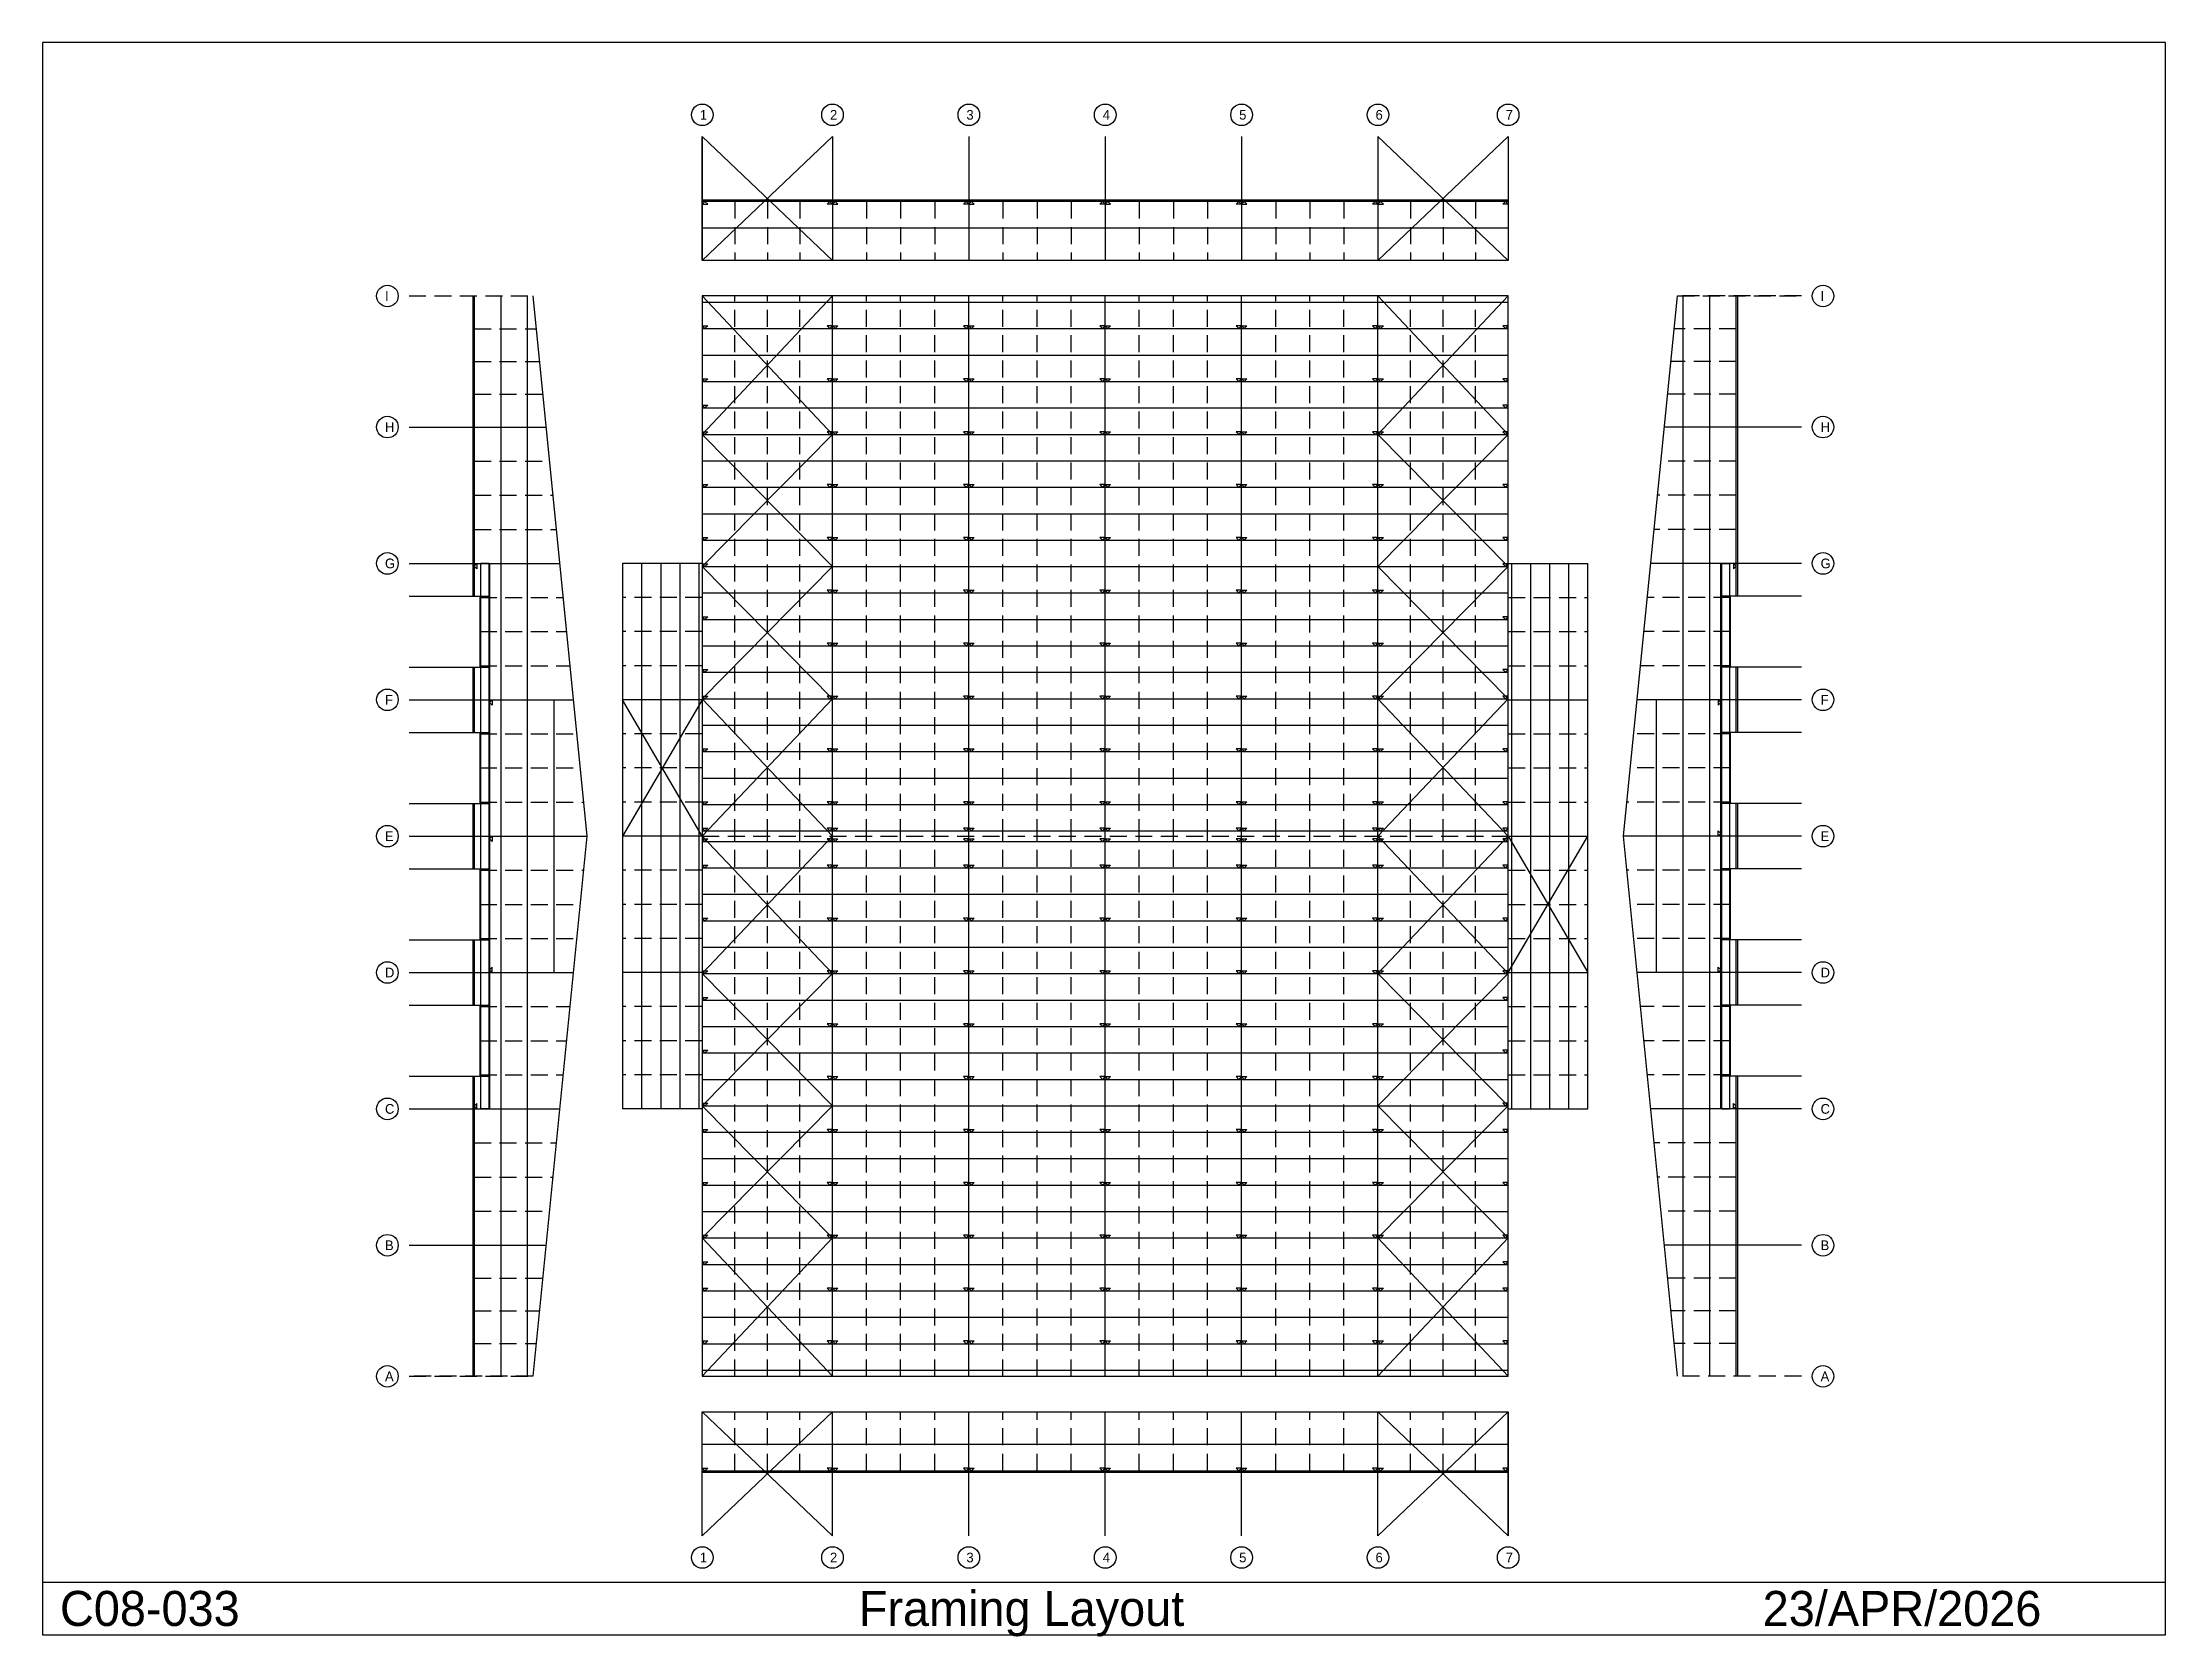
# Model space of a CAD drawing. Extents: x -3105 to 6885, y -1224 to 6276.
import ezdxf

# ---------------------------------------------------------------- set-up
doc = ezdxf.new("R2010")
doc.units = 0
doc.linetypes.add('CONTIN', pattern=[0])
doc.linetypes.add('DASHED', pattern=[119.86, 79.91, -39.95])
doc.layers.get('0').update_dxf_attribs({"linetype": 'CONTIN'})
for name, color, linetype in [('1', 7, 'CONTIN'), ('29', 3, 'DASHED'), ('5', 5, 'DASHED'), ('8', 5, 'DASHED')]:
    doc.layers.add(name, color=color, linetype=linetype)

msp = doc.modelspace()

# ---------------------------------------------------------------- texts
for s, p in [('C08-033', (-3022.245, -1174.64)), ('Framing Layout', (736.325, -1174.64)), ('23/APR/2026', (4989.377, -1174.64))]:
    msp.add_text(s, height=164.828).set_placement(p)
at = {"layer": '1'}
for s, p in [('1', (-11.43, 5912.907)), ('2', (601.07, 5912.907)), ('3', (1242.737, 5912.907)), ('4', (1884.404, 5912.907)), ('5', (2526.07, 5912.907)), ('6', (3167.737, 5912.907)), ('7', (3780.237, 5912.907)), ('I', (-1493.03, 5060.474)), ('I', (5261.837, 5060.474)), ('H', (-1493.03, 4443.807)), ('H', (5261.837, 4443.807)), ('G', (-1493.03, 3802.14)), ('G', (5261.837, 3802.14)), ('F', (-1493.03, 3160.473)), ('F', (5261.837, 3160.473)), ('E', (-1493.03, 2518.807)), ('E', (5261.837, 2518.807)), ('D', (-1493.03, 1877.14)), ('D', (5261.837, 1877.14)), ('C', (-1493.03, 1235.473)), ('C', (5261.837, 1235.473)), ('B', (-1493.03, 593.807)), ('B', (5261.837, 593.807)), ('A', (-1493.03, -22.86)), ('A', (5261.837, -22.86)), ('1', (-11.43, -875.293)), ('2', (601.07, -875.293)), ('3', (1242.737, -875.293)), ('4', (1884.403, -875.293)), ('5', (2526.07, -875.293)), ('6', (3167.737, -875.293)), ('7', (3780.237, -875.293))]:
    msp.add_text(s, height=45.72, dxfattribs=at).set_placement(p)

# ---------------------------------------------------------------- linework, layer by layer
for p, q in [((6884.896, 6276.32), (-3104.659, 6276.32)), ((-3104.659, 6276.32), (-3104.659, -1215.847)), ((6884.896, -1215.847), (6884.896, 6276.32)), ((0, 5054.136), (0, 5054.136)), ((0, 5054.136), (612.5, 5054.136)), ((612.5, 5054.136), (1254.167, 5054.136)), ((1254.167, 5054.136), (1895.833, 5054.136)), ((1895.833, 5054.136), (2537.5, 5054.136)), ((2537.5, 5054.136), (3179.167, 5054.136)), ((3179.167, 5054.136), (3791.667, 5054.136)), ((3791.667, 5054.136), (3791.667, 5054.136)), ((0, 4929.756), (0, 4929.756)), ((0, 4929.756), (612.5, 4929.756)), ((612.5, 4929.756), (1254.167, 4929.756)), ((1254.167, 4929.756), (1895.833, 4929.756)), ((1895.833, 4929.756), (2537.5, 4929.756)), ((2537.5, 4929.756), (3179.167, 4929.756)), ((3179.167, 4929.756), (3791.667, 4929.756)), ((3791.667, 4929.756), (3791.667, 4929.756)), ((0, 4805.377), (0, 4805.377)), ((0, 4805.377), (612.5, 4805.377)), ((612.5, 4805.377), (1254.167, 4805.377)), ((1254.167, 4805.377), (1895.833, 4805.377)), ((1895.833, 4805.377), (2537.5, 4805.377)), ((2537.5, 4805.377), (3179.167, 4805.377)), ((3179.167, 4805.377), (3791.667, 4805.377)), ((3791.667, 4805.377), (3791.667, 4805.377)), ((0, 4680.997), (0, 4680.997)), ((0, 4680.997), (612.5, 4680.997)), ((612.5, 4680.997), (1254.167, 4680.997)), ((1254.167, 4680.997), (1895.833, 4680.997)), ((1895.833, 4680.997), (2537.5, 4680.997)), ((2537.5, 4680.997), (3179.167, 4680.997)), ((3179.167, 4680.997), (3791.667, 4680.997)), ((3791.667, 4680.997), (3791.667, 4680.997)), ((0, 4556.617), (0, 4556.617)), ((0, 4556.617), (612.5, 4556.617)), ((612.5, 4556.617), (1254.167, 4556.617)), ((1254.167, 4556.617), (1895.833, 4556.617)), ((1895.833, 4556.617), (2537.5, 4556.617)), ((2537.5, 4556.617), (3179.167, 4556.617)), ((3179.167, 4556.617), (3791.667, 4556.617)), ((3791.667, 4556.617), (3791.667, 4556.617)), ((0, 4432.237), (0, 4432.237)), ((0, 4432.237), (612.5, 4432.237)), ((612.5, 4432.237), (1254.167, 4432.237)), ((1254.167, 4432.237), (1895.833, 4432.237)), ((1895.833, 4432.237), (2537.5, 4432.237)), ((2537.5, 4432.237), (3179.167, 4432.237)), ((3179.167, 4432.237), (3791.667, 4432.237)), ((3791.667, 4432.237), (3791.667, 4432.237)), ((0, 4307.858), (0, 4307.858)), ((0, 4307.858), (612.5, 4307.858)), ((612.5, 4307.858), (1254.167, 4307.858)), ((1254.167, 4307.858), (1895.833, 4307.858)), ((1895.833, 4307.858), (2537.5, 4307.858)), ((2537.5, 4307.858), (3179.167, 4307.858)), ((3179.167, 4307.858), (3791.667, 4307.858)), ((3791.667, 4307.858), (3791.667, 4307.858)), ((0, 4183.479), (0, 4183.479)), ((0, 4183.479), (612.5, 4183.479)), ((612.5, 4183.479), (1254.167, 4183.479)), ((1254.167, 4183.479), (1895.833, 4183.479)), ((1895.833, 4183.479), (2537.5, 4183.479)), ((2537.5, 4183.479), (3179.167, 4183.479)), ((3179.167, 4183.479), (3791.667, 4183.479)), ((3791.667, 4183.479), (3791.667, 4183.479)), ((0, 4059.099), (0, 4059.099)), ((0, 4059.099), (612.5, 4059.099)), ((612.5, 4059.099), (1254.167, 4059.099)), ((1254.167, 4059.099), (1895.833, 4059.099)), ((1895.833, 4059.099), (2537.5, 4059.099)), ((2537.5, 4059.099), (3179.167, 4059.099)), ((3179.167, 4059.099), (3791.667, 4059.099)), ((3791.667, 4059.099), (3791.667, 4059.099)), ((0, 3934.719), (0, 3934.719)), ((0, 3934.719), (612.5, 3934.719)), ((612.5, 3934.719), (1254.167, 3934.719)), ((1254.167, 3934.719), (1895.833, 3934.719)), ((1895.833, 3934.719), (2537.5, 3934.719)), ((2537.5, 3934.719), (3179.167, 3934.719)), ((3179.167, 3934.719), (3791.667, 3934.719)), ((3791.667, 3934.719), (3791.667, 3934.719)), ((0, 3810.339), (0, 3810.339)), ((0, 3810.339), (612.5, 3810.339)), ((612.5, 3810.339), (1254.167, 3810.339)), ((1254.167, 3810.339), (1895.833, 3810.339)), ((1895.833, 3810.339), (2537.5, 3810.339)), ((2537.5, 3810.339), (3179.167, 3810.339)), ((3179.167, 3810.339), (3791.667, 3810.339)), ((3791.667, 3810.339), (3791.667, 3810.339)), ((0, 3685.959), (0, 3685.959)), ((0, 3685.959), (612.5, 3685.959)), ((612.5, 3685.959), (1254.167, 3685.959)), ((1254.167, 3685.959), (1895.833, 3685.959)), ((1895.833, 3685.959), (2537.5, 3685.959)), ((2537.5, 3685.959), (3179.167, 3685.959)), ((3179.167, 3685.959), (3791.667, 3685.959)), ((3791.667, 3685.959), (3791.667, 3685.959)), ((0, 3561.58), (0, 3561.58)), ((0, 3561.58), (612.5, 3561.58)), ((612.5, 3561.58), (1254.167, 3561.58)), ((1254.167, 3561.58), (1895.833, 3561.58)), ((1895.833, 3561.58), (2537.5, 3561.58)), ((2537.5, 3561.58), (3179.167, 3561.58)), ((3179.167, 3561.58), (3791.667, 3561.58)), ((3791.667, 3561.58), (3791.667, 3561.58)), ((0, 3437.2), (0, 3437.2)), ((0, 3437.2), (612.5, 3437.2)), ((612.5, 3437.2), (1254.167, 3437.2)), ((1254.167, 3437.2), (1895.833, 3437.2)), ((1895.833, 3437.2), (2537.5, 3437.2)), ((2537.5, 3437.2), (3179.167, 3437.2)), ((3179.167, 3437.2), (3791.667, 3437.2)), ((3791.667, 3437.2), (3791.667, 3437.2)), ((0, 3312.821), (0, 3312.821)), ((0, 3312.821), (612.5, 3312.821)), ((612.5, 3312.821), (1254.167, 3312.821)), ((1254.167, 3312.821), (1895.833, 3312.821)), ((1895.833, 3312.821), (2537.5, 3312.821)), ((2537.5, 3312.821), (3179.167, 3312.821)), ((3179.167, 3312.821), (3791.667, 3312.821)), ((3791.667, 3312.821), (3791.667, 3312.821)), ((0, 3188.441), (0, 3188.441)), ((0, 3188.441), (612.5, 3188.441)), ((612.5, 3188.441), (1254.167, 3188.441)), ((1254.167, 3188.441), (1895.833, 3188.441)), ((1895.833, 3188.441), (2537.5, 3188.441)), ((2537.5, 3188.441), (3179.167, 3188.441)), ((3179.167, 3188.441), (3791.667, 3188.441)), ((3791.667, 3188.441), (3791.667, 3188.441)), ((0, 3064.062), (0, 3064.062)), ((0, 3064.062), (612.5, 3064.062)), ((612.5, 3064.062), (1254.167, 3064.062)), ((1254.167, 3064.062), (1895.833, 3064.062)), ((1895.833, 3064.062), (2537.5, 3064.062)), ((2537.5, 3064.062), (3179.167, 3064.062)), ((3179.167, 3064.062), (3791.667, 3064.062)), ((3791.667, 3064.062), (3791.667, 3064.062)), ((0, 2939.682), (0, 2939.682)), ((0, 2939.682), (612.5, 2939.682)), ((612.5, 2939.682), (1254.167, 2939.682)), ((1254.167, 2939.682), (1895.833, 2939.682)), ((1895.833, 2939.682), (2537.5, 2939.682)), ((2537.5, 2939.682), (3179.167, 2939.682)), ((3179.167, 2939.682), (3791.667, 2939.682)), ((3791.667, 2939.682), (3791.667, 2939.682)), ((0, 2815.302), (0, 2815.302)), ((0, 2815.302), (612.5, 2815.302)), ((612.5, 2815.302), (1254.167, 2815.302)), ((1254.167, 2815.302), (1895.833, 2815.302)), ((1895.833, 2815.302), (2537.5, 2815.302)), ((2537.5, 2815.302), (3179.167, 2815.302)), ((3179.167, 2815.302), (3791.667, 2815.302)), ((3791.667, 2815.302), (3791.667, 2815.302)), ((0, 2690.923), (0, 2690.923)), ((0, 2690.923), (612.5, 2690.923)), ((612.5, 2690.923), (1254.167, 2690.923)), ((1254.167, 2690.923), (1895.833, 2690.923)), ((1895.833, 2690.923), (2537.5, 2690.923)), ((2537.5, 2690.923), (3179.167, 2690.923)), ((3179.167, 2690.923), (3791.667, 2690.923)), ((3791.667, 2690.923), (3791.667, 2690.923)), ((0, 2566.543), (0, 2566.543)), ((0, 2566.543), (612.5, 2566.543)), ((0, 2516.791), (0, 2516.791)), ((0, 2516.791), (612.5, 2516.791)), ((612.5, 2566.543), (1254.167, 2566.543)), ((612.5, 2516.791), (1254.167, 2516.791)), ((1254.167, 2566.543), (1895.833, 2566.543)), ((1254.167, 2516.791), (1895.833, 2516.791)), ((1895.833, 2566.543), (2537.5, 2566.543)), ((1895.833, 2516.791), (2537.5, 2516.791)), ((2537.5, 2566.543), (3179.167, 2566.543)), ((2537.5, 2516.791), (3179.167, 2516.791)), ((3179.167, 2566.543), (3791.667, 2566.543)), ((3179.167, 2516.791), (3791.667, 2516.791)), ((3791.667, 2566.543), (3791.667, 2566.543)), ((3791.667, 2516.791), (3791.667, 2516.791)), ((0, 2392.411), (0, 2392.411)), ((0, 2392.411), (612.5, 2392.411)), ((612.5, 2392.411), (1254.167, 2392.411)), ((1254.167, 2392.411), (1895.833, 2392.411)), ((1895.833, 2392.411), (2537.5, 2392.411)), ((2537.5, 2392.411), (3179.167, 2392.411)), ((3179.167, 2392.411), (3791.667, 2392.411)), ((3791.667, 2392.411), (3791.667, 2392.411)), ((0, 2268.031), (0, 2268.031)), ((0, 2268.031), (612.5, 2268.031)), ((612.5, 2268.031), (1254.167, 2268.031)), ((1254.167, 2268.031), (1895.833, 2268.031)), ((1895.833, 2268.031), (2537.5, 2268.031)), ((2537.5, 2268.031), (3179.167, 2268.031)), ((3179.167, 2268.031), (3791.667, 2268.031)), ((3791.667, 2268.031), (3791.667, 2268.031)), ((0, 2143.651), (0, 2143.651)), ((0, 2143.651), (612.5, 2143.651)), ((612.5, 2143.651), (1254.167, 2143.651)), ((1254.167, 2143.651), (1895.833, 2143.651)), ((1895.833, 2143.651), (2537.5, 2143.651)), ((2537.5, 2143.651), (3179.167, 2143.651)), ((3179.167, 2143.651), (3791.667, 2143.651)), ((3791.667, 2143.651), (3791.667, 2143.651)), ((0, 2019.272), (0, 2019.272)), ((0, 2019.272), (612.5, 2019.272)), ((612.5, 2019.272), (1254.167, 2019.272)), ((1254.167, 2019.272), (1895.833, 2019.272)), ((1895.833, 2019.272), (2537.5, 2019.272)), ((2537.5, 2019.272), (3179.167, 2019.272)), ((3179.167, 2019.272), (3791.667, 2019.272)), ((3791.667, 2019.272), (3791.667, 2019.272)), ((0, 1894.892), (0, 1894.892)), ((0, 1894.892), (612.5, 1894.892)), ((612.5, 1894.892), (1254.167, 1894.892)), ((1254.167, 1894.892), (1895.833, 1894.892)), ((1895.833, 1894.892), (2537.5, 1894.892)), ((2537.5, 1894.892), (3179.167, 1894.892)), ((3179.167, 1894.892), (3791.667, 1894.892)), ((3791.667, 1894.892), (3791.667, 1894.892)), ((0, 1770.512), (0, 1770.512)), ((0, 1770.512), (612.5, 1770.512)), ((612.5, 1770.512), (1254.167, 1770.512)), ((1254.167, 1770.512), (1895.833, 1770.512)), ((1895.833, 1770.512), (2537.5, 1770.512)), ((2537.5, 1770.512), (3179.167, 1770.512)), ((3179.167, 1770.512), (3791.667, 1770.512)), ((3791.667, 1770.512), (3791.667, 1770.512)), ((0, 1646.133), (0, 1646.133)), ((0, 1646.133), (612.5, 1646.133)), ((612.5, 1646.133), (1254.167, 1646.133)), ((1254.167, 1646.133), (1895.833, 1646.133)), ((1895.833, 1646.133), (2537.5, 1646.133)), ((2537.5, 1646.133), (3179.167, 1646.133)), ((3179.167, 1646.133), (3791.667, 1646.133)), ((3791.667, 1646.133), (3791.667, 1646.133)), ((0, 1521.753), (0, 1521.753)), ((0, 1521.753), (612.5, 1521.753)), ((612.5, 1521.753), (1254.167, 1521.753)), ((1254.167, 1521.753), (1895.833, 1521.753)), ((1895.833, 1521.753), (2537.5, 1521.753)), ((2537.5, 1521.753), (3179.167, 1521.753)), ((3179.167, 1521.753), (3791.667, 1521.753)), ((3791.667, 1521.753), (3791.667, 1521.753)), ((0, 1397.373), (0, 1397.373)), ((0, 1397.373), (612.5, 1397.373)), ((612.5, 1397.373), (1254.167, 1397.373)), ((1254.167, 1397.373), (1895.833, 1397.373)), ((1895.833, 1397.373), (2537.5, 1397.373)), ((2537.5, 1397.373), (3179.167, 1397.373)), ((3179.167, 1397.373), (3791.667, 1397.373)), ((3791.667, 1397.373), (3791.667, 1397.373)), ((0, 1272.994), (0, 1272.994)), ((0, 1272.994), (612.5, 1272.994)), ((612.5, 1272.994), (1254.167, 1272.994)), ((1254.167, 1272.994), (1895.833, 1272.994)), ((1895.833, 1272.994), (2537.5, 1272.994)), ((2537.5, 1272.994), (3179.167, 1272.994)), ((3179.167, 1272.994), (3791.667, 1272.994)), ((3791.667, 1272.994), (3791.667, 1272.994)), ((0, 1148.614), (0, 1148.614)), ((0, 1148.614), (612.5, 1148.614)), ((612.5, 1148.614), (1254.167, 1148.614)), ((1254.167, 1148.614), (1895.833, 1148.614)), ((1895.833, 1148.614), (2537.5, 1148.614)), ((2537.5, 1148.614), (3179.167, 1148.614)), ((3179.167, 1148.614), (3791.667, 1148.614)), ((3791.667, 1148.614), (3791.667, 1148.614)), ((0, 1024.234), (0, 1024.234)), ((0, 1024.234), (612.5, 1024.234)), ((612.5, 1024.234), (1254.167, 1024.234)), ((1254.167, 1024.234), (1895.833, 1024.234)), ((1895.833, 1024.234), (2537.5, 1024.234)), ((2537.5, 1024.234), (3179.167, 1024.234)), ((3179.167, 1024.234), (3791.667, 1024.234)), ((3791.667, 1024.234), (3791.667, 1024.234)), ((0, 899.855), (0, 899.855)), ((0, 899.855), (612.5, 899.855)), ((612.5, 899.855), (1254.167, 899.855)), ((1254.167, 899.855), (1895.833, 899.855)), ((1895.833, 899.855), (2537.5, 899.855)), ((2537.5, 899.855), (3179.167, 899.855)), ((3179.167, 899.855), (3791.667, 899.855)), ((3791.667, 899.855), (3791.667, 899.855)), ((0, 775.475), (0, 775.475)), ((0, 775.475), (612.5, 775.475)), ((612.5, 775.475), (1254.167, 775.475)), ((1254.167, 775.475), (1895.833, 775.475)), ((1895.833, 775.475), (2537.5, 775.475)), ((2537.5, 775.475), (3179.167, 775.475)), ((3179.167, 775.475), (3791.667, 775.475)), ((3791.667, 775.475), (3791.667, 775.475)), ((0, 651.096), (0, 651.096)), ((0, 651.096), (612.5, 651.096)), ((612.5, 651.096), (1254.167, 651.096)), ((1254.167, 651.096), (1895.833, 651.096)), ((1895.833, 651.096), (2537.5, 651.096)), ((2537.5, 651.096), (3179.167, 651.096)), ((3179.167, 651.096), (3791.667, 651.096)), ((3791.667, 651.096), (3791.667, 651.096)), ((0, 526.716), (0, 526.716)), ((0, 526.716), (612.5, 526.716)), ((612.5, 526.716), (1254.167, 526.716)), ((1254.167, 526.716), (1895.833, 526.716)), ((1895.833, 526.716), (2537.5, 526.716)), ((2537.5, 526.716), (3179.167, 526.716)), ((3179.167, 526.716), (3791.667, 526.716)), ((3791.667, 526.716), (3791.667, 526.716)), ((0, 402.336), (0, 402.336)), ((0, 402.336), (612.5, 402.336)), ((612.5, 402.336), (1254.167, 402.336)), ((1254.167, 402.336), (1895.833, 402.336)), ((1895.833, 402.336), (2537.5, 402.336)), ((2537.5, 402.336), (3179.167, 402.336)), ((3179.167, 402.336), (3791.667, 402.336)), ((3791.667, 402.336), (3791.667, 402.336)), ((0, 277.957), (0, 277.957)), ((0, 277.957), (612.5, 277.957)), ((612.5, 277.957), (1254.167, 277.957)), ((1254.167, 277.957), (1895.833, 277.957)), ((1895.833, 277.957), (2537.5, 277.957)), ((2537.5, 277.957), (3179.167, 277.957)), ((3179.167, 277.957), (3791.667, 277.957)), ((3791.667, 277.957), (3791.667, 277.957)), ((0, 153.577), (0, 153.577)), ((0, 153.577), (612.5, 153.577)), ((612.5, 153.577), (1254.167, 153.577)), ((1254.167, 153.577), (1895.833, 153.577)), ((1895.833, 153.577), (2537.5, 153.577)), ((2537.5, 153.577), (3179.167, 153.577)), ((3179.167, 153.577), (3791.667, 153.577)), ((3791.667, 153.577), (3791.667, 153.577)), ((0, 29.198), (0, 29.198)), ((0, 29.198), (612.5, 29.198)), ((612.5, 29.198), (1254.167, 29.198)), ((1254.167, 29.198), (1895.833, 29.198)), ((1895.833, 29.198), (2537.5, 29.198)), ((2537.5, 29.198), (3179.167, 29.198)), ((3179.167, 29.198), (3791.667, 29.198)), ((3791.667, 29.198), (3791.667, 29.198)), ((-3104.659, -968.605), (6884.896, -968.605)), ((-3104.659, -1215.847), (6884.896, -1215.847))]:
    msp.add_line(p, q)
at = {"layer": '1'}
for p, q in [((-0.038, 5251.083), (0, 5834.417)), ((0, 5834.417), (-0.038, 5251.083)), ((612.5, 5834.376), (-0.038, 5251.083)), ((0, 5834.417), (612.462, 5251.043)), ((612.5, 5834.376), (612.462, 5251.043)), ((1254.167, 5834.334), (1254.128, 5251)), ((1895.834, 5834.292), (1895.795, 5250.958)), ((2537.5, 5834.249), (2537.462, 5250.916)), ((3179.167, 5834.207), (3179.128, 5250.874)), ((3791.667, 5834.167), (3179.128, 5250.874)), ((3179.167, 5834.207), (3791.629, 5250.833)), ((3791.667, 5834.167), (3791.629, 5250.833)), ((3791.667, 5834.167), (3791.629, 5250.833)), ((12.68, 5527.75), (-0.021, 5515.05)), ((-0.021, 5515.05), (25.379, 5515.048)), ((612.48, 5527.71), (-0.02, 5527.75)), ((3791.647, 5534.167), (-0.019, 5534.417)), ((12.68, 5527.75), (25.379, 5515.048)), ((599.78, 5527.71), (587.079, 5515.011)), ((612.479, 5515.01), (587.079, 5515.011)), ((599.78, 5527.71), (612.479, 5515.01)), ((625.18, 5527.709), (612.479, 5515.01)), ((612.479, 5515.01), (637.879, 5515.008)), ((1254.147, 5527.667), (612.48, 5527.71)), ((625.18, 5527.709), (637.879, 5515.008)), ((1241.447, 5527.668), (1228.746, 5514.969)), ((1254.146, 5514.967), (1228.746, 5514.969)), ((1241.447, 5527.668), (1254.146, 5514.967)), ((1266.847, 5527.667), (1254.146, 5514.967)), ((1254.146, 5514.967), (1279.546, 5514.966)), ((1895.813, 5527.625), (1254.147, 5527.667)), ((1266.847, 5527.667), (1279.546, 5514.966)), ((1883.114, 5527.625), (1870.413, 5514.927)), ((1895.812, 5514.925), (1870.413, 5514.927)), ((1883.114, 5527.625), (1895.812, 5514.925)), ((1908.514, 5527.624), (1895.812, 5514.925)), ((1895.812, 5514.925), (1921.213, 5514.923)), ((2537.48, 5527.583), (1895.813, 5527.625)), ((1908.514, 5527.624), (1921.213, 5514.923)), ((2524.78, 5527.583), (2512.079, 5514.884)), ((2537.479, 5514.883), (2512.079, 5514.884)), ((2524.78, 5527.583), (2537.479, 5514.883)), ((2550.18, 5527.582), (2537.479, 5514.883)), ((2537.479, 5514.883), (2562.879, 5514.881)), ((3179.147, 5527.541), (2537.48, 5527.583)), ((2550.18, 5527.582), (2562.879, 5514.881)), ((3166.447, 5527.541), (3153.746, 5514.842)), ((3179.146, 5514.84), (3153.746, 5514.842)), ((3166.447, 5527.541), (3179.146, 5514.84)), ((3191.847, 5527.54), (3179.146, 5514.84)), ((3179.146, 5514.84), (3204.546, 5514.839)), ((3791.647, 5527.5), (3179.147, 5527.541)), ((3191.847, 5527.54), (3204.546, 5514.839)), ((3778.947, 5527.501), (3766.246, 5514.802)), ((3791.646, 5514.8), (3766.246, 5514.802)), ((3778.947, 5527.501), (3791.646, 5514.8)), ((612.472, 5402.709), (-0.028, 5402.75)), ((1254.139, 5402.667), (612.472, 5402.709)), ((1895.805, 5402.625), (1254.139, 5402.667)), ((2537.472, 5402.583), (1895.805, 5402.625)), ((3179.138, 5402.541), (2537.472, 5402.583)), ((3791.639, 5402.5), (3179.138, 5402.541)), ((3791.629, 5250.833), (-0.038, 5251.083)), ((-1080, 5083.333), (-1080, 3670.833)), ((-1073.333, 5083.333), (-1073.333, 4466.667)), ((-948.333, 5083.333), (-948.333, 4466.667)), ((-823.333, 5083.333), (-823.333, 4466.667)), ((-796.667, 5083.333), (-542.5, 2541.667)), ((0, 5083.333), (0, 0)), ((3791.667, 5083.333), (0, 5083.333)), ((0, 5083.333), (612.5, 4432.237)), ((612.5, 5083.333), (0, 4432.237)), ((612.5, 0), (612.5, 5083.333)), ((1254.167, 0), (1254.167, 5083.333)), ((1895.833, 0), (1895.833, 5083.333)), ((2537.5, 0), (2537.5, 5083.333)), ((3179.167, 0), (3179.167, 5083.333)), ((3179.167, 5083.333), (3791.667, 4432.237)), ((3791.667, 5083.333), (3179.167, 4432.237)), ((3791.667, 0), (3791.667, 5083.333)), ((4334.167, 2541.667), (4588.334, 5083.333)), ((4615, 4466.667), (4615, 5083.333)), ((4740, 4466.667), (4740, 5083.333)), ((4865, 4466.667), (4865, 5083.333)), ((4871.667, 3670.833), (4871.667, 5083.333)), ((12.7, 4929.756), (0, 4942.457)), ((0, 4942.457), (25.4, 4942.457)), ((12.7, 4929.756), (25.4, 4942.457)), ((599.8, 4929.756), (587.1, 4942.457)), ((612.5, 4942.457), (587.1, 4942.457)), ((599.8, 4929.756), (612.5, 4942.457)), ((625.2, 4929.756), (612.5, 4942.457)), ((612.5, 4942.457), (637.9, 4942.457)), ((625.2, 4929.756), (637.9, 4942.457)), ((1241.467, 4929.756), (1228.767, 4942.457)), ((1254.167, 4942.457), (1228.767, 4942.457)), ((1241.467, 4929.756), (1254.167, 4942.457)), ((1266.867, 4929.756), (1254.167, 4942.457)), ((1254.167, 4942.457), (1279.567, 4942.457)), ((1266.867, 4929.756), (1279.567, 4942.457)), ((1883.133, 4929.756), (1870.433, 4942.457)), ((1895.833, 4942.457), (1870.433, 4942.457)), ((1883.133, 4929.756), (1895.833, 4942.457)), ((1908.533, 4929.756), (1895.833, 4942.457)), ((1895.833, 4942.457), (1921.233, 4942.457)), ((1908.533, 4929.756), (1921.233, 4942.457)), ((2524.8, 4929.756), (2512.1, 4942.457)), ((2537.5, 4942.457), (2512.1, 4942.457)), ((2524.8, 4929.756), (2537.5, 4942.457)), ((2550.2, 4929.756), (2537.5, 4942.457)), ((2537.5, 4942.457), (2562.9, 4942.457)), ((2550.2, 4929.756), (2562.9, 4942.457)), ((3166.467, 4929.756), (3153.767, 4942.457)), ((3179.167, 4942.457), (3153.767, 4942.457)), ((3166.467, 4929.756), (3179.167, 4942.457)), ((3191.866, 4929.756), (3179.167, 4942.457)), ((3179.167, 4942.457), (3204.567, 4942.457)), ((3191.866, 4929.756), (3204.567, 4942.457)), ((3778.968, 4929.756), (3766.268, 4942.457)), ((3791.668, 4942.457), (3766.268, 4942.457)), ((3778.968, 4929.756), (3791.668, 4942.457)), ((12.7, 4680.997), (0, 4693.697)), ((0, 4693.697), (25.4, 4693.697)), ((12.7, 4680.997), (25.4, 4693.697)), ((599.8, 4680.997), (587.1, 4693.697)), ((612.5, 4693.697), (587.1, 4693.697)), ((599.8, 4680.997), (612.5, 4693.697)), ((625.2, 4680.997), (612.5, 4693.697)), ((612.5, 4693.697), (637.9, 4693.697)), ((625.2, 4680.997), (637.9, 4693.697)), ((1241.467, 4680.997), (1228.767, 4693.697)), ((1254.167, 4693.697), (1228.767, 4693.697)), ((1241.467, 4680.997), (1254.167, 4693.697)), ((1266.867, 4680.997), (1254.167, 4693.697)), ((1254.167, 4693.697), (1279.567, 4693.697)), ((1266.867, 4680.997), (1279.567, 4693.697)), ((1883.133, 4680.997), (1870.433, 4693.697)), ((1895.833, 4693.697), (1870.433, 4693.697)), ((1883.133, 4680.997), (1895.833, 4693.697)), ((1908.533, 4680.997), (1895.833, 4693.697)), ((1895.833, 4693.697), (1921.233, 4693.697)), ((1908.533, 4680.997), (1921.233, 4693.697)), ((2524.8, 4680.997), (2512.1, 4693.697)), ((2537.5, 4693.697), (2512.1, 4693.697)), ((2524.8, 4680.997), (2537.5, 4693.697)), ((2550.2, 4680.997), (2537.5, 4693.697)), ((2537.5, 4693.697), (2562.9, 4693.697)), ((2550.2, 4680.997), (2562.9, 4693.697)), ((3166.467, 4680.997), (3153.767, 4693.697)), ((3179.167, 4693.697), (3153.767, 4693.697)), ((3166.467, 4680.997), (3179.167, 4693.697)), ((3191.866, 4680.997), (3179.167, 4693.697)), ((3179.167, 4693.697), (3204.567, 4693.697)), ((3191.866, 4680.997), (3204.567, 4693.697)), ((3778.968, 4680.997), (3766.268, 4693.697)), ((3791.668, 4693.697), (3766.268, 4693.697)), ((3778.968, 4680.997), (3791.668, 4693.697)), ((12.7, 4556.617), (0, 4569.317)), ((0, 4569.317), (25.4, 4569.317)), ((12.7, 4556.617), (25.4, 4569.317)), ((3778.968, 4556.617), (3766.268, 4569.317)), ((3791.668, 4569.317), (3766.268, 4569.317)), ((3778.968, 4556.617), (3791.668, 4569.317)), ((-1380, 4466.667), (-735, 4466.667)), ((-1073.333, 4466.667), (-1073.333, 3825)), ((-948.333, 4466.667), (-948.333, 3825)), ((-823.333, 4466.667), (-823.333, 3825)), ((12.7, 4432.237), (0, 4444.938)), ((0, 4444.938), (25.4, 4444.938)), ((0, 4432.237), (612.5, 3810.339)), ((612.5, 4432.237), (0, 3810.339)), ((12.7, 4432.237), (25.4, 4444.938)), ((599.8, 4432.237), (587.1, 4444.938)), ((612.5, 4444.938), (587.1, 4444.938)), ((599.8, 4432.237), (612.5, 4444.938)), ((625.2, 4432.237), (612.5, 4444.938)), ((612.5, 4444.938), (637.9, 4444.938)), ((625.2, 4432.237), (637.9, 4444.938)), ((1241.467, 4432.237), (1228.767, 4444.938)), ((1254.167, 4444.938), (1228.767, 4444.938)), ((1241.467, 4432.237), (1254.167, 4444.938)), ((1266.867, 4432.237), (1254.167, 4444.938)), ((1254.167, 4444.938), (1279.567, 4444.938)), ((1266.867, 4432.237), (1279.567, 4444.938)), ((1883.133, 4432.237), (1870.433, 4444.938)), ((1895.833, 4444.938), (1870.433, 4444.938)), ((1883.133, 4432.237), (1895.833, 4444.938)), ((1908.533, 4432.237), (1895.833, 4444.938)), ((1895.833, 4444.938), (1921.233, 4444.938)), ((1908.533, 4432.237), (1921.233, 4444.938)), ((2524.8, 4432.237), (2512.1, 4444.938)), ((2537.5, 4444.938), (2512.1, 4444.938)), ((2524.8, 4432.237), (2537.5, 4444.938)), ((2550.2, 4432.237), (2537.5, 4444.938)), ((2537.5, 4444.938), (2562.9, 4444.938)), ((2550.2, 4432.237), (2562.9, 4444.938)), ((3166.467, 4432.237), (3153.767, 4444.938)), ((3179.167, 4444.938), (3153.767, 4444.938)), ((3166.467, 4432.237), (3179.167, 4444.938)), ((3191.866, 4432.237), (3179.167, 4444.938)), ((3179.167, 4444.938), (3204.567, 4444.938)), ((3179.167, 4432.237), (3791.667, 3810.339)), ((3791.667, 4432.237), (3179.167, 3810.339)), ((3191.866, 4432.237), (3204.567, 4444.938)), ((3778.968, 4432.237), (3766.268, 4444.938)), ((3791.668, 4444.938), (3766.268, 4444.938)), ((3778.968, 4432.237), (3791.668, 4444.938)), ((5171.667, 4466.667), (4526.667, 4466.667)), ((4615, 3825), (4615, 4466.667)), ((4740, 3825), (4740, 4466.667)), ((4865, 3825), (4865, 4466.667)), ((12.7, 4183.479), (0, 4196.178)), ((0, 4196.178), (25.4, 4196.178)), ((12.7, 4183.479), (25.4, 4196.178)), ((599.8, 4183.479), (587.1, 4196.178)), ((612.5, 4196.178), (587.1, 4196.178)), ((599.8, 4183.479), (612.5, 4196.178)), ((625.2, 4183.479), (612.5, 4196.178)), ((612.5, 4196.178), (637.9, 4196.178)), ((625.2, 4183.479), (637.9, 4196.178)), ((1241.467, 4183.479), (1228.767, 4196.178)), ((1254.167, 4196.178), (1228.767, 4196.178)), ((1241.467, 4183.479), (1254.167, 4196.178)), ((1266.867, 4183.479), (1254.167, 4196.178)), ((1254.167, 4196.178), (1279.567, 4196.178)), ((1266.867, 4183.479), (1279.567, 4196.178)), ((1883.133, 4183.479), (1870.433, 4196.178)), ((1895.833, 4196.178), (1870.433, 4196.178)), ((1883.133, 4183.479), (1895.833, 4196.178)), ((1908.533, 4183.479), (1895.833, 4196.178)), ((1895.833, 4196.178), (1921.233, 4196.178)), ((1908.533, 4183.479), (1921.233, 4196.178)), ((2524.8, 4183.479), (2512.1, 4196.178)), ((2537.5, 4196.178), (2512.1, 4196.178)), ((2524.8, 4183.479), (2537.5, 4196.178)), ((2550.2, 4183.479), (2537.5, 4196.178)), ((2537.5, 4196.178), (2562.9, 4196.178)), ((2550.2, 4183.479), (2562.9, 4196.178)), ((3166.467, 4183.479), (3153.767, 4196.178)), ((3179.167, 4196.178), (3153.767, 4196.178)), ((3166.467, 4183.479), (3179.167, 4196.178)), ((3191.866, 4183.479), (3179.167, 4196.178)), ((3179.167, 4196.178), (3204.567, 4196.178)), ((3191.866, 4183.479), (3204.567, 4196.178)), ((3778.968, 4183.479), (3766.268, 4196.178)), ((3791.668, 4196.178), (3766.268, 4196.178)), ((3778.968, 4183.479), (3791.668, 4196.178)), ((12.7, 3934.719), (0, 3947.419)), ((0, 3947.419), (25.4, 3947.419)), ((12.7, 3934.719), (25.4, 3947.419)), ((599.8, 3934.719), (587.1, 3947.419)), ((612.5, 3947.419), (587.1, 3947.419)), ((599.8, 3934.719), (612.5, 3947.419)), ((625.2, 3934.719), (612.5, 3947.419)), ((612.5, 3947.419), (637.9, 3947.419)), ((625.2, 3934.719), (637.9, 3947.419)), ((1241.467, 3934.719), (1228.767, 3947.419)), ((1254.167, 3947.419), (1228.767, 3947.419)), ((1241.467, 3934.719), (1254.167, 3947.419)), ((1266.867, 3934.719), (1254.167, 3947.419)), ((1254.167, 3947.419), (1279.567, 3947.419)), ((1266.867, 3934.719), (1279.567, 3947.419)), ((1883.133, 3934.719), (1870.433, 3947.419)), ((1895.833, 3947.419), (1870.433, 3947.419)), ((1883.133, 3934.719), (1895.833, 3947.419)), ((1908.533, 3934.719), (1895.833, 3947.419)), ((1895.833, 3947.419), (1921.233, 3947.419)), ((1908.533, 3934.719), (1921.233, 3947.419)), ((2524.8, 3934.719), (2512.1, 3947.419)), ((2537.5, 3947.419), (2512.1, 3947.419)), ((2524.8, 3934.719), (2537.5, 3947.419)), ((2550.2, 3934.719), (2537.5, 3947.419)), ((2537.5, 3947.419), (2562.9, 3947.419)), ((2550.2, 3934.719), (2562.9, 3947.419)), ((3166.467, 3934.719), (3153.767, 3947.419)), ((3179.167, 3947.419), (3153.767, 3947.419)), ((3166.467, 3934.719), (3179.167, 3947.419)), ((3191.866, 3934.719), (3179.167, 3947.419)), ((3179.167, 3947.419), (3204.567, 3947.419)), ((3191.866, 3934.719), (3204.567, 3947.419)), ((3778.968, 3934.719), (3766.268, 3947.419)), ((3791.668, 3947.419), (3766.268, 3947.419)), ((3778.968, 3934.719), (3791.668, 3947.419)), ((-1380, 3825), (-670.833, 3825)), ((-1073.333, 3812.3), (-1060.633, 3825)), ((-1073.333, 3825), (-1073.333, 3670.833)), ((-1073.333, 3812.3), (-1060.633, 3799.6)), ((-1060.633, 3825), (-1060.633, 3799.6)), ((-1005, 3825), (-1042.314, 3825)), ((-1042.314, 1258.333), (-1042.314, 3825)), ((-1042.314, 3825), (-1005, 3825)), ((-1005, 3825), (-1005, 1258.333)), ((-1000.833, 3825), (-1000.833, 3183.333)), ((-948.333, 3825), (-948.333, 3183.333)), ((-823.333, 3825), (-823.333, 3183.333)), ((-375, 3825), (-375, 1258.333)), ((0, 3825), (-375, 3825)), ((-285.417, 3825), (-285.417, 1258.333)), ((-195.833, 3825), (-195.834, 1258.333)), ((-106.25, 3825), (-106.25, 1258.333)), ((-16.667, 3825), (-16.667, 1258.333)), ((12.7, 3810.339), (0, 3823.04)), ((0, 3823.04), (25.4, 3823.04)), ((0, 3810.339), (612.5, 3188.441)), ((612.5, 3810.339), (0, 3188.441)), ((12.7, 3810.339), (25.4, 3823.04)), ((3179.167, 3810.339), (3791.667, 3188.441)), ((3791.667, 3810.339), (3179.167, 3188.441)), ((3778.968, 3810.339), (3766.268, 3823.04)), ((3791.668, 3823.04), (3766.268, 3823.04)), ((3778.968, 3810.339), (3791.668, 3823.04)), ((3791.667, 3825), (4166.667, 3825)), ((3808.333, 1258.333), (3808.333, 3825)), ((3897.917, 1258.333), (3897.917, 3825)), ((3987.5, 1258.333), (3987.5, 3825)), ((4077.084, 1258.333), (4077.084, 3825)), ((4166.667, 1258.333), (4166.667, 3825)), ((5171.667, 3825), (4462.5, 3825)), ((4615, 3183.333), (4615, 3825)), ((4740, 3183.333), (4740, 3825)), ((4792.5, 3183.333), (4792.5, 3825)), ((4796.667, 1258.333), (4796.667, 3825)), ((4796.667, 3825), (4833.981, 3825)), ((4833.981, 3825), (4796.667, 3825)), ((4833.981, 3825), (4833.981, 1258.333)), ((4865, 3812.3), (4852.3, 3825)), ((4852.3, 3825), (4852.3, 3799.6)), ((4865, 3812.3), (4852.3, 3799.6)), ((4865, 3670.834), (4865, 3825)), ((599.8, 3685.959), (587.1, 3698.659)), ((612.5, 3698.659), (587.1, 3698.659)), ((599.8, 3685.959), (612.5, 3698.659)), ((625.2, 3685.959), (612.5, 3698.659)), ((612.5, 3698.659), (637.9, 3698.659)), ((625.2, 3685.959), (637.9, 3698.659)), ((1241.467, 3685.959), (1228.767, 3698.659)), ((1254.167, 3698.659), (1228.767, 3698.659)), ((1241.467, 3685.959), (1254.167, 3698.659)), ((1266.867, 3685.959), (1254.167, 3698.659)), ((1254.167, 3698.659), (1279.567, 3698.659)), ((1266.867, 3685.959), (1279.567, 3698.659)), ((1883.133, 3685.959), (1870.433, 3698.659)), ((1895.833, 3698.659), (1870.433, 3698.659)), ((1883.133, 3685.959), (1895.833, 3698.659)), ((1908.533, 3685.959), (1895.833, 3698.659)), ((1895.833, 3698.659), (1921.233, 3698.659)), ((1908.533, 3685.959), (1921.233, 3698.659)), ((2524.8, 3685.959), (2512.1, 3698.659)), ((2537.5, 3698.659), (2512.1, 3698.659)), ((2524.8, 3685.959), (2537.5, 3698.659)), ((2550.2, 3685.959), (2537.5, 3698.659)), ((2537.5, 3698.659), (2562.9, 3698.659)), ((2550.2, 3685.959), (2562.9, 3698.659)), ((3166.467, 3685.959), (3153.767, 3698.659)), ((3179.167, 3698.659), (3153.767, 3698.659)), ((3166.467, 3685.959), (3179.167, 3698.659)), ((3191.866, 3685.959), (3179.167, 3698.659)), ((3179.167, 3698.659), (3204.567, 3698.659)), ((3191.866, 3685.959), (3204.567, 3698.659)), ((-1380, 3670.833), (-1000.833, 3670.833)), ((-1046.667, 3670.833), (-1046.667, 3337.5)), ((5171.667, 3670.833), (4792.5, 3670.833)), ((4838.333, 3337.5), (4838.333, 3670.833)), ((12.7, 3561.58), (0, 3574.28)), ((0, 3574.28), (25.4, 3574.28)), ((12.7, 3561.58), (25.4, 3574.28)), ((3778.968, 3561.58), (3766.268, 3574.28)), ((3791.668, 3574.28), (3766.268, 3574.28)), ((3778.968, 3561.58), (3791.668, 3574.28)), ((599.8, 3437.2), (587.1, 3449.9)), ((612.5, 3449.9), (587.1, 3449.9)), ((599.8, 3437.2), (612.5, 3449.9)), ((625.2, 3437.2), (612.5, 3449.9)), ((612.5, 3449.9), (637.9, 3449.9)), ((625.2, 3437.2), (637.9, 3449.9)), ((1241.467, 3437.2), (1228.767, 3449.9)), ((1254.167, 3449.9), (1228.767, 3449.9)), ((1241.467, 3437.2), (1254.167, 3449.9)), ((1266.867, 3437.2), (1254.167, 3449.9)), ((1254.167, 3449.9), (1279.567, 3449.9)), ((1266.867, 3437.2), (1279.567, 3449.9)), ((1883.133, 3437.2), (1870.433, 3449.9)), ((1895.833, 3449.9), (1870.433, 3449.9)), ((1883.133, 3437.2), (1895.833, 3449.9)), ((1908.533, 3437.2), (1895.833, 3449.9)), ((1895.833, 3449.9), (1921.233, 3449.9)), ((1908.533, 3437.2), (1921.233, 3449.9)), ((2524.8, 3437.2), (2512.1, 3449.9)), ((2537.5, 3449.9), (2512.1, 3449.9)), ((2524.8, 3437.2), (2537.5, 3449.9)), ((2550.2, 3437.2), (2537.5, 3449.9)), ((2537.5, 3449.9), (2562.9, 3449.9)), ((2550.2, 3437.2), (2562.9, 3449.9)), ((3166.467, 3437.2), (3153.767, 3449.9)), ((3179.167, 3449.9), (3153.767, 3449.9)), ((3166.467, 3437.2), (3179.167, 3449.9)), ((3191.866, 3437.2), (3179.167, 3449.9)), ((3179.167, 3449.9), (3204.567, 3449.9)), ((3191.866, 3437.2), (3204.567, 3449.9)), ((-1380, 3337.5), (-1000.833, 3337.5)), ((-1080, 3337.5), (-1080, 3029.167)), ((-1073.333, 3337.5), (-1073.333, 3183.333)), ((12.7, 3312.821), (0, 3325.521)), ((0, 3325.521), (25.4, 3325.521)), ((12.7, 3312.821), (25.4, 3325.521)), ((3778.968, 3312.821), (3766.268, 3325.521)), ((3791.668, 3325.521), (3766.268, 3325.521)), ((3778.968, 3312.821), (3791.668, 3325.521)), ((5171.667, 3337.5), (4792.5, 3337.5)), ((4865, 3183.333), (4865, 3337.5)), ((4871.667, 3029.167), (4871.667, 3337.5)), ((12.701, 3188.441), (0.001, 3201.141)), ((0.001, 3201.141), (25.401, 3201.141)), ((12.701, 3188.441), (25.401, 3201.141)), ((599.8, 3188.441), (587.1, 3201.141)), ((612.5, 3201.141), (587.1, 3201.141)), ((599.8, 3188.441), (612.5, 3201.141)), ((625.2, 3188.441), (612.5, 3201.141)), ((612.5, 3201.141), (637.9, 3201.141)), ((625.2, 3188.441), (637.9, 3201.141)), ((1241.467, 3188.441), (1228.767, 3201.141)), ((1254.167, 3201.141), (1228.767, 3201.141)), ((1241.467, 3188.441), (1254.167, 3201.141)), ((1266.867, 3188.441), (1254.167, 3201.141)), ((1254.167, 3201.141), (1279.567, 3201.141)), ((1266.867, 3188.441), (1279.567, 3201.141)), ((1883.133, 3188.441), (1870.433, 3201.141)), ((1895.833, 3201.141), (1870.433, 3201.141)), ((1883.133, 3188.441), (1895.833, 3201.141)), ((1908.533, 3188.441), (1895.833, 3201.141)), ((1895.833, 3201.141), (1921.233, 3201.141)), ((1908.533, 3188.441), (1921.233, 3201.141)), ((2524.8, 3188.441), (2512.1, 3201.141)), ((2537.5, 3201.141), (2512.1, 3201.141)), ((2524.8, 3188.441), (2537.5, 3201.141)), ((2550.2, 3188.441), (2537.5, 3201.141)), ((2537.5, 3201.141), (2562.9, 3201.141)), ((2550.2, 3188.441), (2562.9, 3201.141)), ((3166.467, 3188.441), (3153.767, 3201.141)), ((3179.167, 3201.141), (3153.767, 3201.141)), ((3166.467, 3188.441), (3179.167, 3201.141)), ((3191.866, 3188.441), (3179.167, 3201.141)), ((3179.167, 3201.141), (3204.567, 3201.141)), ((3191.866, 3188.441), (3204.567, 3201.141)), ((3778.968, 3188.441), (3766.268, 3201.141)), ((3791.668, 3201.141), (3766.268, 3201.141)), ((3778.968, 3188.441), (3791.668, 3201.141)), ((-1380, 3183.333), (-606.667, 3183.333)), ((-1073.333, 3183.333), (-1073.333, 3029.167)), ((-1042.314, 3183.333), (-1005, 3183.333)), ((-1000.833, 3170.633), (-988.133, 3183.333)), ((-1000.833, 3183.333), (-1000.833, 2541.667)), ((-1000.833, 3170.633), (-988.133, 3157.933)), ((-988.133, 3183.333), (-988.133, 3157.933)), ((-948.333, 3183.333), (-948.333, 2541.667)), ((-823.333, 3183.333), (-823.333, 2541.667)), ((-698.333, 3183.333), (-698.333, 2541.667)), ((0, 3183.333), (-375, 3183.333)), ((0, 3183.333), (-375, 2541.667)), ((0, 2541.667), (-375, 3183.333)), ((0, 3188.441), (612.5, 2541.667)), ((612.5, 3188.441), (0, 2541.667)), ((3179.167, 3188.441), (3791.667, 2541.667)), ((3791.667, 3188.441), (3179.167, 2541.667)), ((3791.667, 3183.333), (4166.667, 3183.333)), ((5171.667, 3183.333), (4398.334, 3183.333)), ((4490, 2541.667), (4490, 3183.333)), ((4615, 2541.667), (4615, 3183.333)), ((4740, 2541.667), (4740, 3183.333)), ((4792.5, 3170.633), (4779.8, 3183.333)), ((4779.8, 3183.333), (4779.8, 3157.933)), ((4792.5, 3170.633), (4779.8, 3157.933)), ((4792.5, 2541.667), (4792.5, 3183.333)), ((4833.981, 3183.333), (4796.667, 3183.333)), ((4865, 3029.167), (4865, 3183.333)), ((-1380, 3029.167), (-1000.833, 3029.167)), ((-1046.667, 3029.167), (-1046.667, 2695.833)), ((5171.667, 3029.167), (4792.5, 3029.167)), ((4838.333, 2695.833), (4838.333, 3029.167)), ((12.701, 2939.682), (0.001, 2952.382)), ((0.001, 2952.382), (25.401, 2952.382)), ((12.701, 2939.682), (25.401, 2952.382)), ((599.8, 2939.682), (587.1, 2952.382)), ((612.5, 2952.382), (587.1, 2952.382)), ((599.8, 2939.682), (612.5, 2952.382)), ((625.2, 2939.682), (612.5, 2952.382)), ((612.5, 2952.382), (637.9, 2952.382)), ((625.2, 2939.682), (637.9, 2952.382)), ((1241.467, 2939.682), (1228.767, 2952.382)), ((1254.167, 2952.382), (1228.767, 2952.382)), ((1241.467, 2939.682), (1254.167, 2952.382)), ((1266.867, 2939.682), (1254.167, 2952.382)), ((1254.167, 2952.382), (1279.567, 2952.382)), ((1266.867, 2939.682), (1279.567, 2952.382)), ((1883.133, 2939.682), (1870.433, 2952.382)), ((1895.833, 2952.382), (1870.433, 2952.382)), ((1883.133, 2939.682), (1895.833, 2952.382)), ((1908.533, 2939.682), (1895.833, 2952.382)), ((1895.833, 2952.382), (1921.233, 2952.382)), ((1908.533, 2939.682), (1921.233, 2952.382)), ((2524.8, 2939.682), (2512.1, 2952.382)), ((2537.5, 2952.382), (2512.1, 2952.382)), ((2524.8, 2939.682), (2537.5, 2952.382)), ((2550.2, 2939.682), (2537.5, 2952.382)), ((2537.5, 2952.382), (2562.9, 2952.382)), ((2550.2, 2939.682), (2562.9, 2952.382)), ((3166.467, 2939.682), (3153.767, 2952.382)), ((3179.167, 2952.382), (3153.767, 2952.382)), ((3166.467, 2939.682), (3179.167, 2952.382)), ((3191.866, 2939.682), (3179.167, 2952.382)), ((3179.167, 2952.382), (3204.567, 2952.382)), ((3191.866, 2939.682), (3204.567, 2952.382)), ((3778.967, 2939.682), (3766.267, 2952.382)), ((3791.667, 2952.382), (3766.267, 2952.382)), ((3778.967, 2939.682), (3791.667, 2952.382)), ((12.701, 2690.923), (0.001, 2703.623)), ((0.001, 2703.623), (25.401, 2703.623)), ((12.701, 2690.923), (25.401, 2703.623)), ((599.8, 2690.923), (587.1, 2703.623)), ((612.5, 2703.623), (587.1, 2703.623)), ((599.8, 2690.923), (612.5, 2703.623)), ((625.2, 2690.923), (612.5, 2703.623)), ((612.5, 2703.623), (637.9, 2703.623)), ((625.2, 2690.923), (637.9, 2703.623)), ((1241.467, 2690.923), (1228.767, 2703.623)), ((1254.167, 2703.623), (1228.767, 2703.623)), ((1241.467, 2690.923), (1254.167, 2703.623)), ((1266.867, 2690.923), (1254.167, 2703.623)), ((1254.167, 2703.623), (1279.567, 2703.623)), ((1266.867, 2690.923), (1279.567, 2703.623)), ((1883.133, 2690.923), (1870.433, 2703.623)), ((1895.833, 2703.623), (1870.433, 2703.623)), ((1883.133, 2690.923), (1895.833, 2703.623)), ((1908.533, 2690.923), (1895.833, 2703.623)), ((1895.833, 2703.623), (1921.233, 2703.623)), ((1908.533, 2690.923), (1921.233, 2703.623)), ((2524.8, 2690.923), (2512.1, 2703.623)), ((2537.5, 2703.623), (2512.1, 2703.623)), ((2524.8, 2690.923), (2537.5, 2703.623)), ((2550.2, 2690.923), (2537.5, 2703.623)), ((2537.5, 2703.623), (2562.9, 2703.623)), ((2550.2, 2690.923), (2562.9, 2703.623)), ((3166.467, 2690.923), (3153.767, 2703.623)), ((3179.167, 2703.623), (3153.767, 2703.623)), ((3166.467, 2690.923), (3179.167, 2703.623)), ((3191.866, 2690.923), (3179.167, 2703.623)), ((3179.167, 2703.623), (3204.567, 2703.623)), ((3191.866, 2690.923), (3204.567, 2703.623)), ((3778.967, 2690.923), (3766.267, 2703.623)), ((3791.667, 2703.623), (3766.267, 2703.623)), ((3778.967, 2690.923), (3791.667, 2703.623)), ((-1380, 2695.833), (-1000.833, 2695.833)), ((-1080, 2695.833), (-1080, 2387.5)), ((-1073.333, 2695.833), (-1073.333, 2541.667)), ((5171.667, 2695.833), (4792.5, 2695.833)), ((4865, 2541.667), (4865, 2695.833)), ((4871.667, 2387.5), (4871.667, 2695.833)), ((-1380, 2541.667), (-542.5, 2541.667)), ((-1073.333, 2541.667), (-1073.333, 2387.5)), ((-1042.314, 2541.667), (-1005, 2541.667)), ((-1000.833, 2528.967), (-988.133, 2541.667)), ((-1000.833, 2541.667), (-1000.833, 1900)), ((-1000.833, 2528.967), (-988.133, 2516.267)), ((-988.133, 2541.667), (-988.133, 2516.267)), ((-948.333, 2541.667), (-948.334, 1900)), ((-823.333, 2541.667), (-823.334, 1900)), ((-542.5, 2541.667), (-796.667, 0)), ((-698.333, 2541.667), (-698.334, 1900)), ((0, 2541.667), (-375, 2541.667)), ((0, 2541.667), (612.5, 1894.892)), ((612.5, 2541.667), (0, 1894.892)), ((12.701, 2566.543), (0.001, 2579.243)), ((0.001, 2579.243), (25.401, 2579.243)), ((12.701, 2516.791), (0.001, 2529.491)), ((0.001, 2529.491), (25.401, 2529.491)), ((12.701, 2566.543), (25.401, 2579.243)), ((12.701, 2516.791), (25.401, 2529.491)), ((599.8, 2566.543), (587.1, 2579.243)), ((612.5, 2579.243), (587.1, 2579.243)), ((599.8, 2516.791), (587.1, 2529.491)), ((612.5, 2529.491), (587.1, 2529.491)), ((599.8, 2566.543), (612.5, 2579.243)), ((599.8, 2516.791), (612.5, 2529.491)), ((625.2, 2566.543), (612.5, 2579.243)), ((612.5, 2579.243), (637.9, 2579.243)), ((625.2, 2516.791), (612.5, 2529.491)), ((612.5, 2529.491), (637.9, 2529.491)), ((625.2, 2566.543), (637.9, 2579.243)), ((625.2, 2516.791), (637.9, 2529.491)), ((1241.467, 2566.543), (1228.767, 2579.243)), ((1254.167, 2579.243), (1228.767, 2579.243)), ((1241.467, 2516.791), (1228.767, 2529.491)), ((1254.167, 2529.491), (1228.767, 2529.491)), ((1241.467, 2566.543), (1254.167, 2579.243)), ((1241.467, 2516.791), (1254.167, 2529.491)), ((1266.867, 2566.543), (1254.167, 2579.243)), ((1254.167, 2579.243), (1279.567, 2579.243)), ((1266.867, 2516.791), (1254.167, 2529.491)), ((1254.167, 2529.491), (1279.567, 2529.491)), ((1266.867, 2566.543), (1279.567, 2579.243)), ((1266.867, 2516.791), (1279.567, 2529.491)), ((1883.133, 2566.543), (1870.433, 2579.243)), ((1895.833, 2579.243), (1870.433, 2579.243)), ((1883.133, 2516.791), (1870.433, 2529.491)), ((1895.833, 2529.491), (1870.433, 2529.491)), ((1883.133, 2566.543), (1895.833, 2579.243)), ((1883.133, 2516.791), (1895.833, 2529.491)), ((1908.533, 2566.543), (1895.833, 2579.243)), ((1895.833, 2579.243), (1921.233, 2579.243)), ((1908.533, 2516.791), (1895.833, 2529.491)), ((1895.833, 2529.491), (1921.233, 2529.491)), ((1908.533, 2566.543), (1921.233, 2579.243)), ((1908.533, 2516.791), (1921.233, 2529.491)), ((2524.8, 2566.543), (2512.1, 2579.243)), ((2537.5, 2579.243), (2512.1, 2579.243)), ((2524.8, 2516.791), (2512.1, 2529.491)), ((2537.5, 2529.491), (2512.1, 2529.491)), ((2524.8, 2566.543), (2537.5, 2579.243)), ((2524.8, 2516.791), (2537.5, 2529.491)), ((2550.2, 2566.543), (2537.5, 2579.243)), ((2537.5, 2579.243), (2562.9, 2579.243)), ((2550.2, 2516.791), (2537.5, 2529.491)), ((2537.5, 2529.491), (2562.9, 2529.491)), ((2550.2, 2566.543), (2562.9, 2579.243)), ((2550.2, 2516.791), (2562.9, 2529.491)), ((3166.467, 2566.543), (3153.767, 2579.243)), ((3179.167, 2579.243), (3153.767, 2579.243)), ((3166.467, 2516.791), (3153.767, 2529.491)), ((3179.167, 2529.491), (3153.767, 2529.491)), ((3166.467, 2566.543), (3179.167, 2579.243)), ((3166.467, 2516.791), (3179.167, 2529.491)), ((3191.866, 2566.543), (3179.167, 2579.243)), ((3179.167, 2579.243), (3204.567, 2579.243)), ((3179.167, 2541.667), (3791.667, 1894.892)), ((3791.667, 2541.667), (3179.167, 1894.892)), ((3191.866, 2516.791), (3179.167, 2529.491)), ((3179.167, 2529.491), (3204.567, 2529.491)), ((3191.866, 2566.543), (3204.567, 2579.243)), ((3191.866, 2516.791), (3204.567, 2529.491)), ((3778.967, 2566.543), (3766.267, 2579.243)), ((3791.667, 2579.243), (3766.267, 2579.243)), ((3778.967, 2516.791), (3766.267, 2529.491)), ((3791.667, 2529.491), (3766.267, 2529.491)), ((3778.967, 2566.543), (3791.667, 2579.243)), ((3778.967, 2516.791), (3791.667, 2529.491)), ((3791.667, 2541.667), (4166.667, 2541.667)), ((3791.667, 1900), (4166.667, 2541.667)), ((3791.667, 2541.667), (4166.667, 1900)), ((4588.334, 0), (4334.167, 2541.667)), ((5171.667, 2541.667), (4334.167, 2541.667)), ((4490, 1900), (4490, 2541.667)), ((4615, 1900), (4615, 2541.667)), ((4740, 1900), (4740, 2541.667)), ((4792.5, 2554.367), (4779.8, 2567.067)), ((4779.8, 2541.667), (4779.8, 2567.067)), ((4792.5, 2554.367), (4779.8, 2541.667)), ((4792.5, 1900), (4792.5, 2541.667)), ((4833.981, 2541.667), (4796.667, 2541.667)), ((4865, 2387.5), (4865, 2541.667)), ((12.701, 2392.411), (0.001, 2405.111)), ((0.001, 2405.111), (25.401, 2405.111)), ((12.701, 2392.411), (25.401, 2405.111)), ((599.8, 2392.411), (587.1, 2405.111)), ((612.5, 2405.111), (587.1, 2405.111)), ((599.8, 2392.411), (612.5, 2405.111)), ((625.2, 2392.411), (612.5, 2405.111)), ((612.5, 2405.111), (637.9, 2405.111)), ((625.2, 2392.411), (637.9, 2405.111)), ((1241.467, 2392.411), (1228.767, 2405.111)), ((1254.167, 2405.111), (1228.767, 2405.111)), ((1241.467, 2392.411), (1254.167, 2405.111)), ((1266.867, 2392.411), (1254.167, 2405.111)), ((1254.167, 2405.111), (1279.567, 2405.111)), ((1266.867, 2392.411), (1279.567, 2405.111)), ((1883.133, 2392.411), (1870.433, 2405.111)), ((1895.833, 2405.111), (1870.433, 2405.111)), ((1883.133, 2392.411), (1895.833, 2405.111)), ((1908.533, 2392.411), (1895.833, 2405.111)), ((1895.833, 2405.111), (1921.233, 2405.111)), ((1908.533, 2392.411), (1921.233, 2405.111)), ((2524.8, 2392.411), (2512.1, 2405.111)), ((2537.5, 2405.111), (2512.1, 2405.111)), ((2524.8, 2392.411), (2537.5, 2405.111)), ((2550.2, 2392.411), (2537.5, 2405.111)), ((2537.5, 2405.111), (2562.9, 2405.111)), ((2550.2, 2392.411), (2562.9, 2405.111)), ((3166.467, 2392.411), (3153.767, 2405.111)), ((3179.167, 2405.111), (3153.767, 2405.111)), ((3166.467, 2392.411), (3179.167, 2405.111)), ((3191.866, 2392.411), (3179.167, 2405.111)), ((3179.167, 2405.111), (3204.567, 2405.111)), ((3191.866, 2392.411), (3204.567, 2405.111)), ((3778.967, 2392.411), (3766.267, 2405.111)), ((3791.667, 2405.111), (3766.267, 2405.111)), ((3778.967, 2392.411), (3791.667, 2405.111)), ((-1380, 2387.5), (-1000.833, 2387.5)), ((-1046.667, 2387.5), (-1046.667, 2054.167)), ((5171.667, 2387.5), (4792.5, 2387.5)), ((4838.333, 2054.167), (4838.333, 2387.5)), ((12.701, 2143.651), (0.001, 2156.352)), ((0.001, 2156.352), (25.401, 2156.352)), ((12.701, 2143.651), (25.401, 2156.352)), ((599.8, 2143.651), (587.1, 2156.352)), ((612.5, 2156.352), (587.1, 2156.352)), ((599.8, 2143.651), (612.5, 2156.352)), ((625.2, 2143.651), (612.5, 2156.352)), ((612.5, 2156.352), (637.9, 2156.352)), ((625.2, 2143.651), (637.9, 2156.352)), ((1241.467, 2143.651), (1228.767, 2156.352)), ((1254.167, 2156.352), (1228.767, 2156.352)), ((1241.467, 2143.651), (1254.167, 2156.352)), ((1266.867, 2143.651), (1254.167, 2156.352)), ((1254.167, 2156.352), (1279.567, 2156.352)), ((1266.867, 2143.651), (1279.567, 2156.352)), ((1883.133, 2143.651), (1870.433, 2156.352)), ((1895.833, 2156.352), (1870.433, 2156.352)), ((1883.133, 2143.651), (1895.833, 2156.352)), ((1908.533, 2143.651), (1895.833, 2156.352)), ((1895.833, 2156.352), (1921.233, 2156.352)), ((1908.533, 2143.651), (1921.233, 2156.352)), ((2524.8, 2143.651), (2512.1, 2156.352)), ((2537.5, 2156.352), (2512.1, 2156.352)), ((2524.8, 2143.651), (2537.5, 2156.352)), ((2550.2, 2143.651), (2537.5, 2156.352)), ((2537.5, 2156.352), (2562.9, 2156.352)), ((2550.2, 2143.651), (2562.9, 2156.352)), ((3166.467, 2143.651), (3153.767, 2156.352)), ((3179.167, 2156.352), (3153.767, 2156.352)), ((3166.467, 2143.651), (3179.167, 2156.352)), ((3191.866, 2143.651), (3179.167, 2156.352)), ((3179.167, 2156.352), (3204.567, 2156.352)), ((3191.866, 2143.651), (3204.567, 2156.352)), ((3778.967, 2143.651), (3766.267, 2156.352)), ((3791.667, 2156.352), (3766.267, 2156.352)), ((3778.967, 2143.651), (3791.667, 2156.352)), ((-1380, 2054.167), (-1000.833, 2054.167)), ((-1080, 2054.167), (-1080, 1745.833)), ((-1073.333, 2054.167), (-1073.333, 1900)), ((5171.667, 2054.167), (4792.5, 2054.167)), ((4865, 1900), (4865, 2054.167)), ((4871.667, 1745.833), (4871.667, 2054.167)), ((-1380, 1900), (-606.667, 1900)), ((-1073.333, 1900), (-1073.333, 1745.833)), ((-1042.314, 1900), (-1005, 1900)), ((-1000.833, 1900), (-1000.834, 1258.333)), ((-1000.833, 1912.7), (-988.133, 1925.4)), ((-1000.833, 1912.7), (-988.133, 1900)), ((-988.133, 1900), (-988.133, 1925.4)), ((-948.334, 1900), (-948.334, 1258.333)), ((-823.334, 1900), (-823.334, 1258.333)), ((0, 1900), (-375, 1900)), ((12.701, 1894.892), (0.001, 1907.592)), ((0.001, 1907.592), (25.401, 1907.592)), ((12.701, 1894.892), (25.401, 1907.592)), ((599.8, 1894.892), (587.1, 1907.592)), ((612.5, 1907.592), (587.1, 1907.592)), ((599.8, 1894.892), (612.5, 1907.592)), ((625.2, 1894.892), (612.5, 1907.592)), ((612.5, 1907.592), (637.9, 1907.592)), ((625.2, 1894.892), (637.9, 1907.592)), ((1241.467, 1894.892), (1228.767, 1907.592)), ((1254.167, 1907.592), (1228.767, 1907.592)), ((1241.467, 1894.892), (1254.167, 1907.592)), ((1266.867, 1894.892), (1254.167, 1907.592)), ((1254.167, 1907.592), (1279.567, 1907.592)), ((1266.867, 1894.892), (1279.567, 1907.592)), ((1883.133, 1894.892), (1870.433, 1907.592)), ((1895.833, 1907.592), (1870.433, 1907.592)), ((1883.133, 1894.892), (1895.833, 1907.592)), ((1908.533, 1894.892), (1895.833, 1907.592)), ((1895.833, 1907.592), (1921.233, 1907.592)), ((1908.533, 1894.892), (1921.233, 1907.592)), ((2524.8, 1894.892), (2512.1, 1907.592)), ((2537.5, 1907.592), (2512.1, 1907.592)), ((2524.8, 1894.892), (2537.5, 1907.592)), ((2550.2, 1894.892), (2537.5, 1907.592)), ((2537.5, 1907.592), (2562.9, 1907.592)), ((2550.2, 1894.892), (2562.9, 1907.592)), ((3166.467, 1894.892), (3153.767, 1907.592)), ((3179.167, 1907.592), (3153.767, 1907.592)), ((3166.467, 1894.892), (3179.167, 1907.592)), ((3191.866, 1894.892), (3179.167, 1907.592)), ((3179.167, 1907.592), (3204.567, 1907.592)), ((3191.866, 1894.892), (3204.567, 1907.592)), ((3778.967, 1894.892), (3766.267, 1907.592)), ((3791.667, 1907.592), (3766.267, 1907.592)), ((3778.967, 1894.892), (3791.667, 1907.592)), ((3791.667, 1900), (4166.667, 1900)), ((5171.667, 1900), (4398.334, 1900)), ((4615, 1258.333), (4615, 1900)), ((4740, 1258.333), (4740, 1900)), ((4792.5, 1912.7), (4779.8, 1925.4)), ((4779.8, 1900), (4779.8, 1925.4)), ((4792.5, 1912.7), (4779.8, 1900)), ((4792.5, 1258.333), (4792.5, 1900)), ((4833.981, 1900), (4796.667, 1900)), ((4865, 1745.833), (4865, 1900)), ((0, 1894.892), (612.5, 1272.994)), ((612.5, 1894.892), (0, 1272.994)), ((3179.167, 1894.892), (3791.667, 1272.994)), ((3791.667, 1894.892), (3179.167, 1272.994)), ((-1380, 1745.833), (-1000.833, 1745.833)), ((-1046.667, 1745.833), (-1046.667, 1412.5)), ((12.701, 1770.512), (0.001, 1783.212)), ((0.001, 1783.212), (25.401, 1783.212)), ((12.701, 1770.512), (25.401, 1783.212)), ((3778.967, 1770.512), (3766.267, 1783.212)), ((3791.667, 1783.212), (3766.267, 1783.212)), ((3778.967, 1770.512), (3791.667, 1783.212)), ((5171.667, 1745.833), (4792.5, 1745.833)), ((4838.333, 1412.5), (4838.333, 1745.833)), ((599.8, 1646.133), (587.1, 1658.833)), ((612.5, 1658.833), (587.1, 1658.833)), ((599.8, 1646.133), (612.5, 1658.833)), ((625.2, 1646.133), (612.5, 1658.833)), ((612.5, 1658.833), (637.9, 1658.833)), ((625.2, 1646.133), (637.9, 1658.833)), ((1241.467, 1646.133), (1228.767, 1658.833)), ((1254.167, 1658.833), (1228.767, 1658.833)), ((1241.467, 1646.133), (1254.167, 1658.833)), ((1266.867, 1646.133), (1254.167, 1658.833)), ((1254.167, 1658.833), (1279.567, 1658.833)), ((1266.867, 1646.133), (1279.567, 1658.833)), ((1883.133, 1646.133), (1870.433, 1658.833)), ((1895.833, 1658.833), (1870.433, 1658.833)), ((1883.133, 1646.133), (1895.833, 1658.833)), ((1908.533, 1646.133), (1895.833, 1658.833)), ((1895.833, 1658.833), (1921.233, 1658.833)), ((1908.533, 1646.133), (1921.233, 1658.833)), ((2524.8, 1646.133), (2512.1, 1658.833)), ((2537.5, 1658.833), (2512.1, 1658.833)), ((2524.8, 1646.133), (2537.5, 1658.833)), ((2550.2, 1646.133), (2537.5, 1658.833)), ((2537.5, 1658.833), (2562.9, 1658.833)), ((2550.2, 1646.133), (2562.9, 1658.833)), ((3166.467, 1646.133), (3153.767, 1658.833)), ((3179.167, 1658.833), (3153.767, 1658.833)), ((3166.467, 1646.133), (3179.167, 1658.833)), ((3191.866, 1646.133), (3179.167, 1658.833)), ((3179.167, 1658.833), (3204.567, 1658.833)), ((3191.866, 1646.133), (3204.567, 1658.833)), ((12.701, 1521.753), (0.001, 1534.453)), ((0.001, 1534.453), (25.401, 1534.453)), ((12.701, 1521.753), (25.401, 1534.453)), ((3778.967, 1521.753), (3766.267, 1534.453)), ((3791.667, 1534.453), (3766.267, 1534.453)), ((3778.967, 1521.753), (3791.667, 1534.453)), ((-1380, 1412.5), (-1000.834, 1412.5)), ((-1080, 1412.5), (-1080, 0)), ((-1073.333, 1412.5), (-1073.333, 1258.333)), ((599.8, 1397.373), (587.1, 1410.073)), ((612.5, 1410.073), (587.1, 1410.073)), ((599.8, 1397.373), (612.5, 1410.073)), ((625.2, 1397.373), (612.5, 1410.073)), ((612.5, 1410.073), (637.9, 1410.073)), ((625.2, 1397.373), (637.9, 1410.073)), ((1241.467, 1397.373), (1228.767, 1410.073)), ((1254.167, 1410.073), (1228.767, 1410.073)), ((1241.467, 1397.373), (1254.167, 1410.073)), ((1266.867, 1397.373), (1254.167, 1410.073)), ((1254.167, 1410.073), (1279.567, 1410.073)), ((1266.867, 1397.373), (1279.567, 1410.073)), ((1883.133, 1397.373), (1870.433, 1410.073)), ((1895.833, 1410.073), (1870.433, 1410.073)), ((1883.133, 1397.373), (1895.833, 1410.073)), ((1908.533, 1397.373), (1895.833, 1410.073)), ((1895.833, 1410.073), (1921.233, 1410.073)), ((1908.533, 1397.373), (1921.233, 1410.073)), ((2524.8, 1397.373), (2512.1, 1410.073)), ((2537.5, 1410.073), (2512.1, 1410.073)), ((2524.8, 1397.373), (2537.5, 1410.073)), ((2550.2, 1397.373), (2537.5, 1410.073)), ((2537.5, 1410.073), (2562.9, 1410.073)), ((2550.2, 1397.373), (2562.9, 1410.073)), ((3166.467, 1397.373), (3153.767, 1410.073)), ((3179.167, 1410.073), (3153.767, 1410.073)), ((3166.467, 1397.373), (3179.167, 1410.073)), ((3191.866, 1397.373), (3179.167, 1410.073)), ((3179.167, 1410.073), (3204.567, 1410.073)), ((3191.866, 1397.373), (3204.567, 1410.073)), ((5171.667, 1412.5), (4792.5, 1412.5)), ((4865, 1258.333), (4865, 1412.5)), ((4871.667, 0), (4871.667, 1412.5)), ((-1380, 1258.333), (-670.833, 1258.333)), ((-1073.333, 1258.333), (-1073.334, 616.667)), ((-1073.333, 1271.033), (-1060.634, 1283.733)), ((-1073.333, 1271.033), (-1060.634, 1258.333)), ((-1060.634, 1258.333), (-1060.634, 1283.733)), ((-1005, 1258.333), (-1042.314, 1258.333)), ((-1042.314, 1258.333), (-1005, 1258.333)), ((-948.334, 1258.333), (-948.334, 616.667)), ((-823.334, 1258.333), (-823.334, 616.667)), ((0, 1258.333), (-375, 1258.333)), ((0, 1272.994), (612.5, 651.096)), ((612.5, 1272.994), (0, 651.096)), ((12.701, 1272.994), (0.001, 1285.694)), ((0.001, 1285.694), (25.401, 1285.694)), ((12.701, 1272.994), (25.401, 1285.694)), ((3179.167, 1272.994), (3791.667, 651.096)), ((3791.667, 1272.994), (3179.167, 651.096)), ((3778.967, 1272.994), (3766.267, 1285.694)), ((3791.667, 1285.694), (3766.267, 1285.694)), ((3778.967, 1272.994), (3791.667, 1285.694)), ((3791.667, 1258.333), (4166.667, 1258.333)), ((5171.667, 1258.333), (4462.5, 1258.333)), ((4615, 616.667), (4615, 1258.333)), ((4740, 616.667), (4740, 1258.333)), ((4796.667, 1258.333), (4833.981, 1258.333)), ((4833.981, 1258.333), (4796.667, 1258.333)), ((4865, 1271.033), (4852.301, 1283.733)), ((4852.301, 1258.333), (4852.301, 1283.733)), ((4865, 1271.033), (4852.301, 1258.333)), ((4865, 616.667), (4865, 1258.333)), ((12.701, 1148.614), (0.001, 1161.314)), ((0.001, 1161.314), (25.401, 1161.314)), ((12.701, 1148.614), (25.401, 1161.314)), ((599.8, 1148.614), (587.1, 1161.314)), ((612.5, 1161.314), (587.1, 1161.314)), ((599.8, 1148.614), (612.5, 1161.314)), ((625.2, 1148.614), (612.5, 1161.314)), ((612.5, 1161.314), (637.9, 1161.314)), ((625.2, 1148.614), (637.9, 1161.314)), ((1241.467, 1148.614), (1228.767, 1161.314)), ((1254.167, 1161.314), (1228.767, 1161.314)), ((1241.467, 1148.614), (1254.167, 1161.314)), ((1266.867, 1148.614), (1254.167, 1161.314)), ((1254.167, 1161.314), (1279.567, 1161.314)), ((1266.867, 1148.614), (1279.567, 1161.314)), ((1883.133, 1148.614), (1870.433, 1161.314)), ((1895.833, 1161.314), (1870.433, 1161.314)), ((1883.133, 1148.614), (1895.833, 1161.314)), ((1908.533, 1148.614), (1895.833, 1161.314)), ((1895.833, 1161.314), (1921.233, 1161.314)), ((1908.533, 1148.614), (1921.233, 1161.314)), ((2524.8, 1148.614), (2512.1, 1161.314)), ((2537.5, 1161.314), (2512.1, 1161.314)), ((2524.8, 1148.614), (2537.5, 1161.314)), ((2550.2, 1148.614), (2537.5, 1161.314)), ((2537.5, 1161.314), (2562.9, 1161.314)), ((2550.2, 1148.614), (2562.9, 1161.314)), ((3166.467, 1148.614), (3153.767, 1161.314)), ((3179.167, 1161.314), (3153.767, 1161.314)), ((3166.467, 1148.614), (3179.167, 1161.314)), ((3191.866, 1148.614), (3179.167, 1161.314)), ((3179.167, 1161.314), (3204.567, 1161.314)), ((3191.866, 1148.614), (3204.567, 1161.314)), ((3778.967, 1148.614), (3766.267, 1161.314)), ((3791.667, 1161.314), (3766.267, 1161.314)), ((3778.967, 1148.614), (3791.667, 1161.314)), ((12.701, 899.855), (0.001, 912.555)), ((0.001, 912.555), (25.401, 912.555)), ((12.701, 899.855), (25.401, 912.555)), ((599.8, 899.855), (587.1, 912.555)), ((612.5, 912.555), (587.1, 912.555)), ((599.8, 899.855), (612.5, 912.555)), ((625.2, 899.855), (612.5, 912.555)), ((612.5, 912.555), (637.9, 912.555)), ((625.2, 899.855), (637.9, 912.555)), ((1241.467, 899.855), (1228.767, 912.555)), ((1254.167, 912.555), (1228.767, 912.555)), ((1241.467, 899.855), (1254.167, 912.555)), ((1266.867, 899.855), (1254.167, 912.555)), ((1254.167, 912.555), (1279.567, 912.555)), ((1266.867, 899.855), (1279.567, 912.555)), ((1883.133, 899.855), (1870.433, 912.555)), ((1895.833, 912.555), (1870.433, 912.555)), ((1883.133, 899.855), (1895.833, 912.555)), ((1908.533, 899.855), (1895.833, 912.555)), ((1895.833, 912.555), (1921.233, 912.555)), ((1908.533, 899.855), (1921.233, 912.555)), ((2524.8, 899.855), (2512.1, 912.555)), ((2537.5, 912.555), (2512.1, 912.555)), ((2524.8, 899.855), (2537.5, 912.555)), ((2550.2, 899.855), (2537.5, 912.555)), ((2537.5, 912.555), (2562.9, 912.555)), ((2550.2, 899.855), (2562.9, 912.555)), ((3166.467, 899.855), (3153.767, 912.555)), ((3179.167, 912.555), (3153.767, 912.555)), ((3166.467, 899.855), (3179.167, 912.555)), ((3191.866, 899.855), (3179.167, 912.555)), ((3179.167, 912.555), (3204.567, 912.555)), ((3191.866, 899.855), (3204.567, 912.555)), ((3778.967, 899.855), (3766.267, 912.555)), ((3791.667, 912.555), (3766.267, 912.555)), ((3778.967, 899.855), (3791.667, 912.555)), ((-1380, 616.667), (-735, 616.667)), ((-1073.334, 616.667), (-1073.334, 0)), ((-948.334, 616.667), (-948.334, 0)), ((-823.334, 616.667), (-823.334, 0)), ((0, 651.096), (612.5, 0)), ((612.5, 651.096), (0, 0)), ((12.702, 651.096), (0.002, 663.796)), ((0.002, 663.796), (25.402, 663.796)), ((12.702, 651.096), (25.402, 663.796)), ((599.8, 651.096), (587.1, 663.796)), ((612.5, 663.796), (587.1, 663.796)), ((599.8, 651.096), (612.5, 663.796)), ((625.2, 651.096), (612.5, 663.796)), ((612.5, 663.796), (637.9, 663.796)), ((625.2, 651.096), (637.9, 663.796)), ((1241.467, 651.096), (1228.767, 663.796)), ((1254.167, 663.796), (1228.767, 663.796)), ((1241.467, 651.096), (1254.167, 663.796)), ((1266.867, 651.096), (1254.167, 663.796)), ((1254.167, 663.796), (1279.567, 663.796)), ((1266.867, 651.096), (1279.567, 663.796)), ((1883.133, 651.096), (1870.433, 663.796)), ((1895.833, 663.796), (1870.433, 663.796)), ((1883.133, 651.096), (1895.833, 663.796)), ((1908.533, 651.096), (1895.833, 663.796)), ((1895.833, 663.796), (1921.233, 663.796)), ((1908.533, 651.096), (1921.233, 663.796)), ((2524.8, 651.096), (2512.1, 663.796)), ((2537.5, 663.796), (2512.1, 663.796)), ((2524.8, 651.096), (2537.5, 663.796)), ((2550.2, 651.096), (2537.5, 663.796)), ((2537.5, 663.796), (2562.9, 663.796)), ((2550.2, 651.096), (2562.9, 663.796)), ((3166.467, 651.096), (3153.767, 663.796)), ((3179.167, 663.796), (3153.767, 663.796)), ((3166.467, 651.096), (3179.167, 663.796)), ((3191.866, 651.096), (3179.167, 663.796)), ((3179.167, 663.796), (3204.567, 663.796)), ((3179.167, 651.096), (3791.667, 0)), ((3791.667, 651.096), (3179.167, 0)), ((3191.866, 651.096), (3204.567, 663.796)), ((3778.967, 651.096), (3766.267, 663.796)), ((3791.667, 663.796), (3766.267, 663.796)), ((3778.967, 651.096), (3791.667, 663.796)), ((5171.667, 616.667), (4526.667, 616.667)), ((4615, 0), (4615, 616.667)), ((4740, 0), (4740, 616.667)), ((4865, 0), (4865, 616.667)), ((12.702, 526.716), (0.002, 539.416)), ((0.002, 539.416), (25.402, 539.416)), ((12.702, 526.716), (25.402, 539.416)), ((3778.967, 526.716), (3766.267, 539.416)), ((3791.667, 539.416), (3766.267, 539.416)), ((3778.967, 526.716), (3791.667, 539.416)), ((12.702, 402.336), (0.002, 415.036)), ((0.002, 415.036), (25.402, 415.036)), ((12.702, 402.336), (25.402, 415.036)), ((599.8, 402.336), (587.1, 415.036)), ((612.5, 415.036), (587.1, 415.036)), ((599.8, 402.336), (612.5, 415.036)), ((625.2, 402.336), (612.5, 415.036)), ((612.5, 415.036), (637.9, 415.036)), ((625.2, 402.336), (637.9, 415.036)), ((1241.467, 402.336), (1228.767, 415.036)), ((1254.167, 415.036), (1228.767, 415.036)), ((1241.467, 402.336), (1254.167, 415.036)), ((1266.867, 402.336), (1254.167, 415.036)), ((1254.167, 415.036), (1279.567, 415.036)), ((1266.867, 402.336), (1279.567, 415.036)), ((1883.133, 402.336), (1870.433, 415.036)), ((1895.833, 415.036), (1870.433, 415.036)), ((1883.133, 402.336), (1895.833, 415.036)), ((1908.533, 402.336), (1895.833, 415.036)), ((1895.833, 415.036), (1921.233, 415.036)), ((1908.533, 402.336), (1921.233, 415.036)), ((2524.8, 402.336), (2512.1, 415.036)), ((2537.5, 415.036), (2512.1, 415.036)), ((2524.8, 402.336), (2537.5, 415.036)), ((2550.2, 402.336), (2537.5, 415.036)), ((2537.5, 415.036), (2562.9, 415.036)), ((2550.2, 402.336), (2562.9, 415.036)), ((3166.467, 402.336), (3153.767, 415.036)), ((3179.167, 415.036), (3153.767, 415.036)), ((3166.467, 402.336), (3179.167, 415.036)), ((3191.866, 402.336), (3179.167, 415.036)), ((3179.167, 415.036), (3204.567, 415.036)), ((3191.866, 402.336), (3204.567, 415.036)), ((3778.967, 402.336), (3766.267, 415.036)), ((3791.667, 415.036), (3766.267, 415.036)), ((3778.967, 402.336), (3791.667, 415.036)), ((12.702, 153.577), (0.002, 166.277)), ((0.002, 166.277), (25.402, 166.277)), ((12.702, 153.577), (25.402, 166.277)), ((599.8, 153.577), (587.1, 166.277)), ((612.5, 166.277), (587.1, 166.277)), ((599.8, 153.577), (612.5, 166.277)), ((625.2, 153.577), (612.5, 166.277)), ((612.5, 166.277), (637.9, 166.277)), ((625.2, 153.577), (637.9, 166.277)), ((1241.467, 153.577), (1228.767, 166.277)), ((1254.167, 166.277), (1228.767, 166.277)), ((1241.467, 153.577), (1254.167, 166.277)), ((1266.867, 153.577), (1254.167, 166.277)), ((1254.167, 166.277), (1279.567, 166.277)), ((1266.867, 153.577), (1279.567, 166.277)), ((1883.133, 153.577), (1870.433, 166.277)), ((1895.833, 166.277), (1870.433, 166.277)), ((1883.133, 153.577), (1895.833, 166.277)), ((1908.533, 153.577), (1895.833, 166.277)), ((1895.833, 166.277), (1921.233, 166.277)), ((1908.533, 153.577), (1921.233, 166.277)), ((2524.8, 153.577), (2512.1, 166.277)), ((2537.5, 166.277), (2512.1, 166.277)), ((2524.8, 153.577), (2537.5, 166.277)), ((2550.2, 153.577), (2537.5, 166.277)), ((2537.5, 166.277), (2562.9, 166.277)), ((2550.2, 153.577), (2562.9, 166.277)), ((3166.467, 153.577), (3153.767, 166.277)), ((3179.167, 166.277), (3153.767, 166.277)), ((3166.467, 153.577), (3179.167, 166.277)), ((3191.866, 153.577), (3179.167, 166.277)), ((3179.167, 166.277), (3204.567, 166.277)), ((3191.866, 153.577), (3204.567, 166.277)), ((3778.967, 153.577), (3766.267, 166.277)), ((3791.667, 166.277), (3766.267, 166.277)), ((3778.967, 153.577), (3791.667, 166.277)), ((0, 0), (3791.667, 0)), ((0, -750.833), (0, -167.5)), ((0, -167.5), (3791.667, -167.5)), ((0, -750.833), (0, -167.5)), ((0, -750.833), (612.5, -167.5)), ((612.5, -750.833), (0, -167.5)), ((612.5, -750.833), (612.5, -167.5)), ((1254.167, -750.833), (1254.167, -167.5)), ((1895.833, -750.833), (1895.833, -167.5)), ((2537.5, -750.833), (2537.5, -167.5)), ((3179.167, -750.833), (3179.167, -167.5)), ((3179.167, -750.833), (3791.667, -167.5)), ((3791.667, -750.833), (3179.167, -167.5)), ((3791.667, -167.5), (3791.667, -750.833)), ((3791.667, -750.833), (3791.667, -167.5)), ((0, -319.167), (612.5, -319.167)), ((612.5, -319.167), (1254.167, -319.167)), ((1254.167, -319.167), (1895.833, -319.167)), ((1895.833, -319.167), (2537.5, -319.167)), ((2537.5, -319.167), (3179.167, -319.167)), ((3179.167, -319.167), (3791.667, -319.167)), ((12.7, -444.167), (0, -431.467)), ((0, -431.467), (25.4, -431.467)), ((0, -444.167), (612.5, -444.167)), ((0, -450.833), (3791.667, -450.833)), ((12.7, -444.167), (25.4, -431.467)), ((599.8, -444.167), (587.1, -431.467)), ((612.5, -431.467), (587.1, -431.467)), ((599.8, -444.167), (612.5, -431.467)), ((625.2, -444.167), (612.5, -431.467)), ((612.5, -431.467), (637.9, -431.467)), ((612.5, -444.167), (1254.167, -444.167)), ((625.2, -444.167), (637.9, -431.467)), ((1241.467, -444.167), (1228.767, -431.467)), ((1254.167, -431.467), (1228.767, -431.467)), ((1241.467, -444.167), (1254.167, -431.467)), ((1266.867, -444.167), (1254.167, -431.467)), ((1254.167, -431.467), (1279.567, -431.467)), ((1254.167, -444.167), (1895.833, -444.167)), ((1266.867, -444.167), (1279.567, -431.467)), ((1883.133, -444.167), (1870.433, -431.467)), ((1895.833, -431.467), (1870.433, -431.467)), ((1883.133, -444.167), (1895.833, -431.467)), ((1908.533, -444.167), (1895.833, -431.467)), ((1895.833, -431.467), (1921.233, -431.467)), ((1895.833, -444.167), (2537.5, -444.167)), ((1908.533, -444.167), (1921.233, -431.467)), ((2524.8, -444.167), (2512.1, -431.467)), ((2537.5, -431.467), (2512.1, -431.467)), ((2524.8, -444.167), (2537.5, -431.467)), ((2550.2, -444.167), (2537.5, -431.467)), ((2537.5, -431.467), (2562.9, -431.467)), ((2537.5, -444.167), (3179.167, -444.167)), ((2550.2, -444.167), (2562.9, -431.467)), ((3166.467, -444.167), (3153.767, -431.467)), ((3179.167, -431.467), (3153.767, -431.467)), ((3166.467, -444.167), (3179.167, -431.467)), ((3191.866, -444.167), (3179.167, -431.467)), ((3179.167, -431.467), (3204.567, -431.467)), ((3179.167, -444.167), (3791.667, -444.167)), ((3191.866, -444.167), (3204.567, -431.467)), ((3778.967, -444.167), (3766.267, -431.467)), ((3791.667, -431.467), (3766.267, -431.467)), ((3778.967, -444.167), (3791.667, -431.467))]:
    msp.add_line(p, q, dxfattribs=at)
for centre in [(0, 5935.767), (612.5, 5935.767), (1254.167, 5935.767), (1895.834, 5935.767), (2537.5, 5935.767), (3179.167, 5935.767), (3791.667, 5935.767), (-1481.6, 5083.333), (5273.267, 5083.333), (-1481.6, 4466.667), (5273.267, 4466.667), (-1481.6, 3825), (5273.267, 3825), (-1481.6, 3183.333), (5273.267, 3183.333), (-1481.6, 2541.667), (5273.267, 2541.667), (-1481.6, 1900), (5273.267, 1900), (-1481.6, 1258.333), (5273.267, 1258.333), (-1481.6, 616.667), (5273.267, 616.667), (-1481.6, 0), (5273.267, 0), (0, -852.433), (612.5, -852.433), (1254.167, -852.433), (1895.833, -852.433), (2537.5, -852.433), (3179.167, -852.433), (3791.667, -852.433)]:
    msp.add_circle(centre, 50.8, dxfattribs=at)
at = {"layer": '29'}
for p, q in [((-1380, 5083.333), (-796.667, 5083.333)), ((4588.334, 5083.333), (5171.667, 5083.333)), ((-796.667, 0), (-1380, 0)), ((5171.667, 0), (4588.334, 0))]:
    msp.add_line(p, q, dxfattribs=at)
at = {"layer": '5'}
for p, q in [((-1380, 5083.333), (-796.667, 5083.333)), ((5171.667, 5083.333), (4588.334, 5083.333)), ((0.001, 2541.667), (3791.667, 2541.667)), ((-1380, 0), (-796.667, 0)), ((5171.667, 0), (4588.334, 0))]:
    msp.add_line(p, q, dxfattribs=at)
at = {"layer": '8'}
for p, q in [((153.105, 5527.74), (153.087, 5251.073)), ((306.23, 5527.73), (306.212, 5251.063)), ((459.355, 5527.72), (459.337, 5251.053)), ((772.897, 5527.699), (772.878, 5251.033)), ((933.314, 5527.688), (933.295, 5251.022)), ((1093.73, 5527.678), (1093.712, 5251.011)), ((1414.563, 5527.657), (1414.545, 5250.99)), ((1574.98, 5527.646), (1574.962, 5250.979)), ((1735.397, 5527.636), (1735.378, 5250.969)), ((2056.23, 5527.614), (2056.212, 5250.948)), ((2216.647, 5527.604), (2216.629, 5250.937)), ((2377.063, 5527.593), (2377.045, 5250.927)), ((2697.896, 5527.572), (2697.878, 5250.905)), ((2858.313, 5527.562), (2858.295, 5250.895)), ((3018.73, 5527.551), (3018.712, 5250.884)), ((3332.272, 5527.53), (3332.253, 5250.863)), ((3485.397, 5527.521), (3485.379, 5250.854)), ((3638.522, 5527.51), (3638.503, 5250.843)), ((153.125, 2541.667), (153.125, 5083.333)), ((306.25, 2541.667), (306.25, 5083.333)), ((459.375, 2541.667), (459.375, 5083.333)), ((772.917, 2541.667), (772.917, 5083.333)), ((933.333, 2541.667), (933.333, 5083.333)), ((1093.75, 2541.667), (1093.75, 5083.333)), ((1414.583, 2541.667), (1414.583, 5083.333)), ((1575, 2541.667), (1575, 5083.333)), ((1735.417, 2541.667), (1735.417, 5083.333)), ((2056.25, 2541.667), (2056.25, 5083.333)), ((2216.667, 2541.667), (2216.667, 5083.333)), ((2377.083, 2541.667), (2377.083, 5083.333)), ((2697.917, 2541.667), (2697.917, 5083.333)), ((2858.333, 2541.667), (2858.333, 5083.333)), ((3018.75, 2541.667), (3018.75, 5083.333)), ((3332.292, 2541.667), (3332.292, 5083.333)), ((3485.417, 2541.667), (3485.417, 5083.333)), ((3638.542, 2541.667), (3638.542, 5083.333)), ((-1073.333, 4929.167), (-781.25, 4929.167)), ((4865, 4929.167), (4572.917, 4929.167)), ((-1073.333, 4775), (-765.833, 4775)), ((4865, 4775), (4557.5, 4775)), ((-1073.333, 4620.833), (-750.417, 4620.833)), ((4865, 4620.833), (4542.083, 4620.833)), ((-1073.333, 4306.25), (-718.958, 4306.25)), ((4865, 4306.25), (4510.625, 4306.25)), ((-1073.333, 4145.833), (-702.917, 4145.833)), ((4865, 4145.833), (4494.583, 4145.833)), ((-1073.333, 3985.417), (-686.875, 3985.417)), ((4865, 3985.417), (4478.542, 3985.417)), ((-1046.667, 3664.583), (-654.792, 3664.583)), ((0, 3664.583), (-375, 3664.583)), ((3791.667, 3664.584), (4166.667, 3664.584)), ((4838.333, 3664.584), (4446.459, 3664.584)), ((-1046.667, 3504.167), (-638.75, 3504.167)), ((0, 3504.167), (-375, 3504.167)), ((3791.667, 3504.167), (4166.667, 3504.167)), ((4838.333, 3504.167), (4430.417, 3504.167)), ((-1046.667, 3343.75), (-622.708, 3343.75)), ((0, 3343.75), (-375, 3343.75)), ((3791.667, 3343.75), (4166.667, 3343.75)), ((4838.333, 3343.75), (4414.375, 3343.75)), ((-1046.667, 3022.917), (-590.625, 3022.917)), ((0, 3022.917), (-375, 3022.917)), ((3791.667, 3022.917), (4166.667, 3022.917)), ((4838.333, 3022.917), (4382.292, 3022.917)), ((-1046.667, 2862.5), (-574.583, 2862.5)), ((0, 2862.5), (-375, 2862.5)), ((3791.667, 2862.5), (4166.667, 2862.5)), ((4838.333, 2862.5), (4366.25, 2862.5)), ((-1046.667, 2702.083), (-558.542, 2702.083)), ((0, 2702.083), (-375, 2702.083)), ((3791.667, 2702.083), (4166.667, 2702.083)), ((4838.333, 2702.083), (4350.209, 2702.083)), ((153.125, 0), (153.125, 2541.667)), ((306.25, 0), (306.25, 2541.667)), ((459.375, 0), (459.375, 2541.667)), ((772.917, 0), (772.917, 2541.667)), ((933.333, 0), (933.333, 2541.667)), ((1093.75, 0), (1093.75, 2541.667)), ((1414.583, 0), (1414.583, 2541.667)), ((1575, 0), (1575, 2541.667)), ((1735.417, 0), (1735.417, 2541.667)), ((2056.25, 0), (2056.25, 2541.667)), ((2216.667, 0), (2216.667, 2541.667)), ((2377.083, 0), (2377.083, 2541.667)), ((2697.917, 0), (2697.917, 2541.667)), ((2858.333, 0), (2858.333, 2541.667)), ((3018.75, 0), (3018.75, 2541.667)), ((3332.292, 0), (3332.292, 2541.667)), ((3485.417, 0), (3485.417, 2541.667)), ((3638.542, 0), (3638.542, 2541.667)), ((-1046.667, 2381.25), (-558.542, 2381.25)), ((0, 2381.25), (-375, 2381.25)), ((3791.667, 2381.25), (4166.667, 2381.25)), ((4838.333, 2381.25), (4350.209, 2381.25)), ((-1046.667, 2220.833), (-574.583, 2220.833)), ((0, 2220.833), (-375, 2220.833)), ((3791.667, 2220.833), (4166.667, 2220.833)), ((4838.333, 2220.833), (4366.25, 2220.833)), ((-1046.667, 2060.417), (-590.625, 2060.417)), ((0, 2060.417), (-375, 2060.417)), ((3791.667, 2060.417), (4166.667, 2060.417)), ((4838.333, 2060.417), (4382.292, 2060.417)), ((-1046.667, 1739.583), (-622.708, 1739.583)), ((0, 1739.583), (-375, 1739.583)), ((3791.667, 1739.583), (4166.667, 1739.583)), ((4838.333, 1739.583), (4414.375, 1739.583)), ((-1046.667, 1579.167), (-638.75, 1579.167)), ((0, 1579.167), (-375, 1579.167)), ((3791.667, 1579.167), (4166.667, 1579.167)), ((4838.333, 1579.167), (4430.417, 1579.167)), ((-1046.667, 1418.75), (-654.792, 1418.75)), ((0, 1418.75), (-375, 1418.75)), ((3791.667, 1418.75), (4166.667, 1418.75)), ((4838.333, 1418.75), (4446.459, 1418.75)), ((-1073.333, 1097.917), (-686.875, 1097.917)), ((4865, 1097.917), (4478.542, 1097.917)), ((-1073.333, 937.5), (-702.917, 937.5)), ((4865, 937.5), (4494.583, 937.5)), ((-1073.334, 777.083), (-718.959, 777.083)), ((4865, 777.083), (4510.625, 777.083)), ((-1073.334, 462.5), (-750.417, 462.5)), ((4865, 462.5), (4542.084, 462.5)), ((-1073.334, 308.333), (-765.834, 308.333)), ((4865, 308.333), (4557.5, 308.333)), ((-1073.334, 154.167), (-781.25, 154.167)), ((4865, 154.167), (4572.917, 154.167)), ((153.125, -444.167), (153.125, -167.5)), ((306.25, -444.167), (306.25, -167.5)), ((459.375, -444.167), (459.375, -167.5)), ((772.917, -444.167), (772.917, -167.5)), ((933.333, -444.167), (933.333, -167.5)), ((1093.75, -444.167), (1093.75, -167.5)), ((1414.583, -444.167), (1414.583, -167.5)), ((1575, -444.167), (1575, -167.5)), ((1735.417, -444.167), (1735.417, -167.5)), ((2056.25, -444.167), (2056.25, -167.5)), ((2216.667, -444.167), (2216.667, -167.5)), ((2377.083, -444.167), (2377.083, -167.5)), ((2697.917, -444.167), (2697.917, -167.5)), ((2858.333, -444.167), (2858.333, -167.5)), ((3018.75, -444.167), (3018.75, -167.5)), ((3332.292, -444.167), (3332.292, -167.5)), ((3485.417, -444.167), (3485.417, -167.5)), ((3638.542, -444.167), (3638.542, -167.5))]:
    msp.add_line(p, q, dxfattribs=at)

msp.set_redraw_order([(e.dxf.handle, doc.entitydb.next_handle()) for e in msp.query("TEXT MTEXT ATTDEF DIMENSION ARC_DIMENSION")])  # texts and dimensions are drawn at this point

doc.saveas('drawing.dxf')
